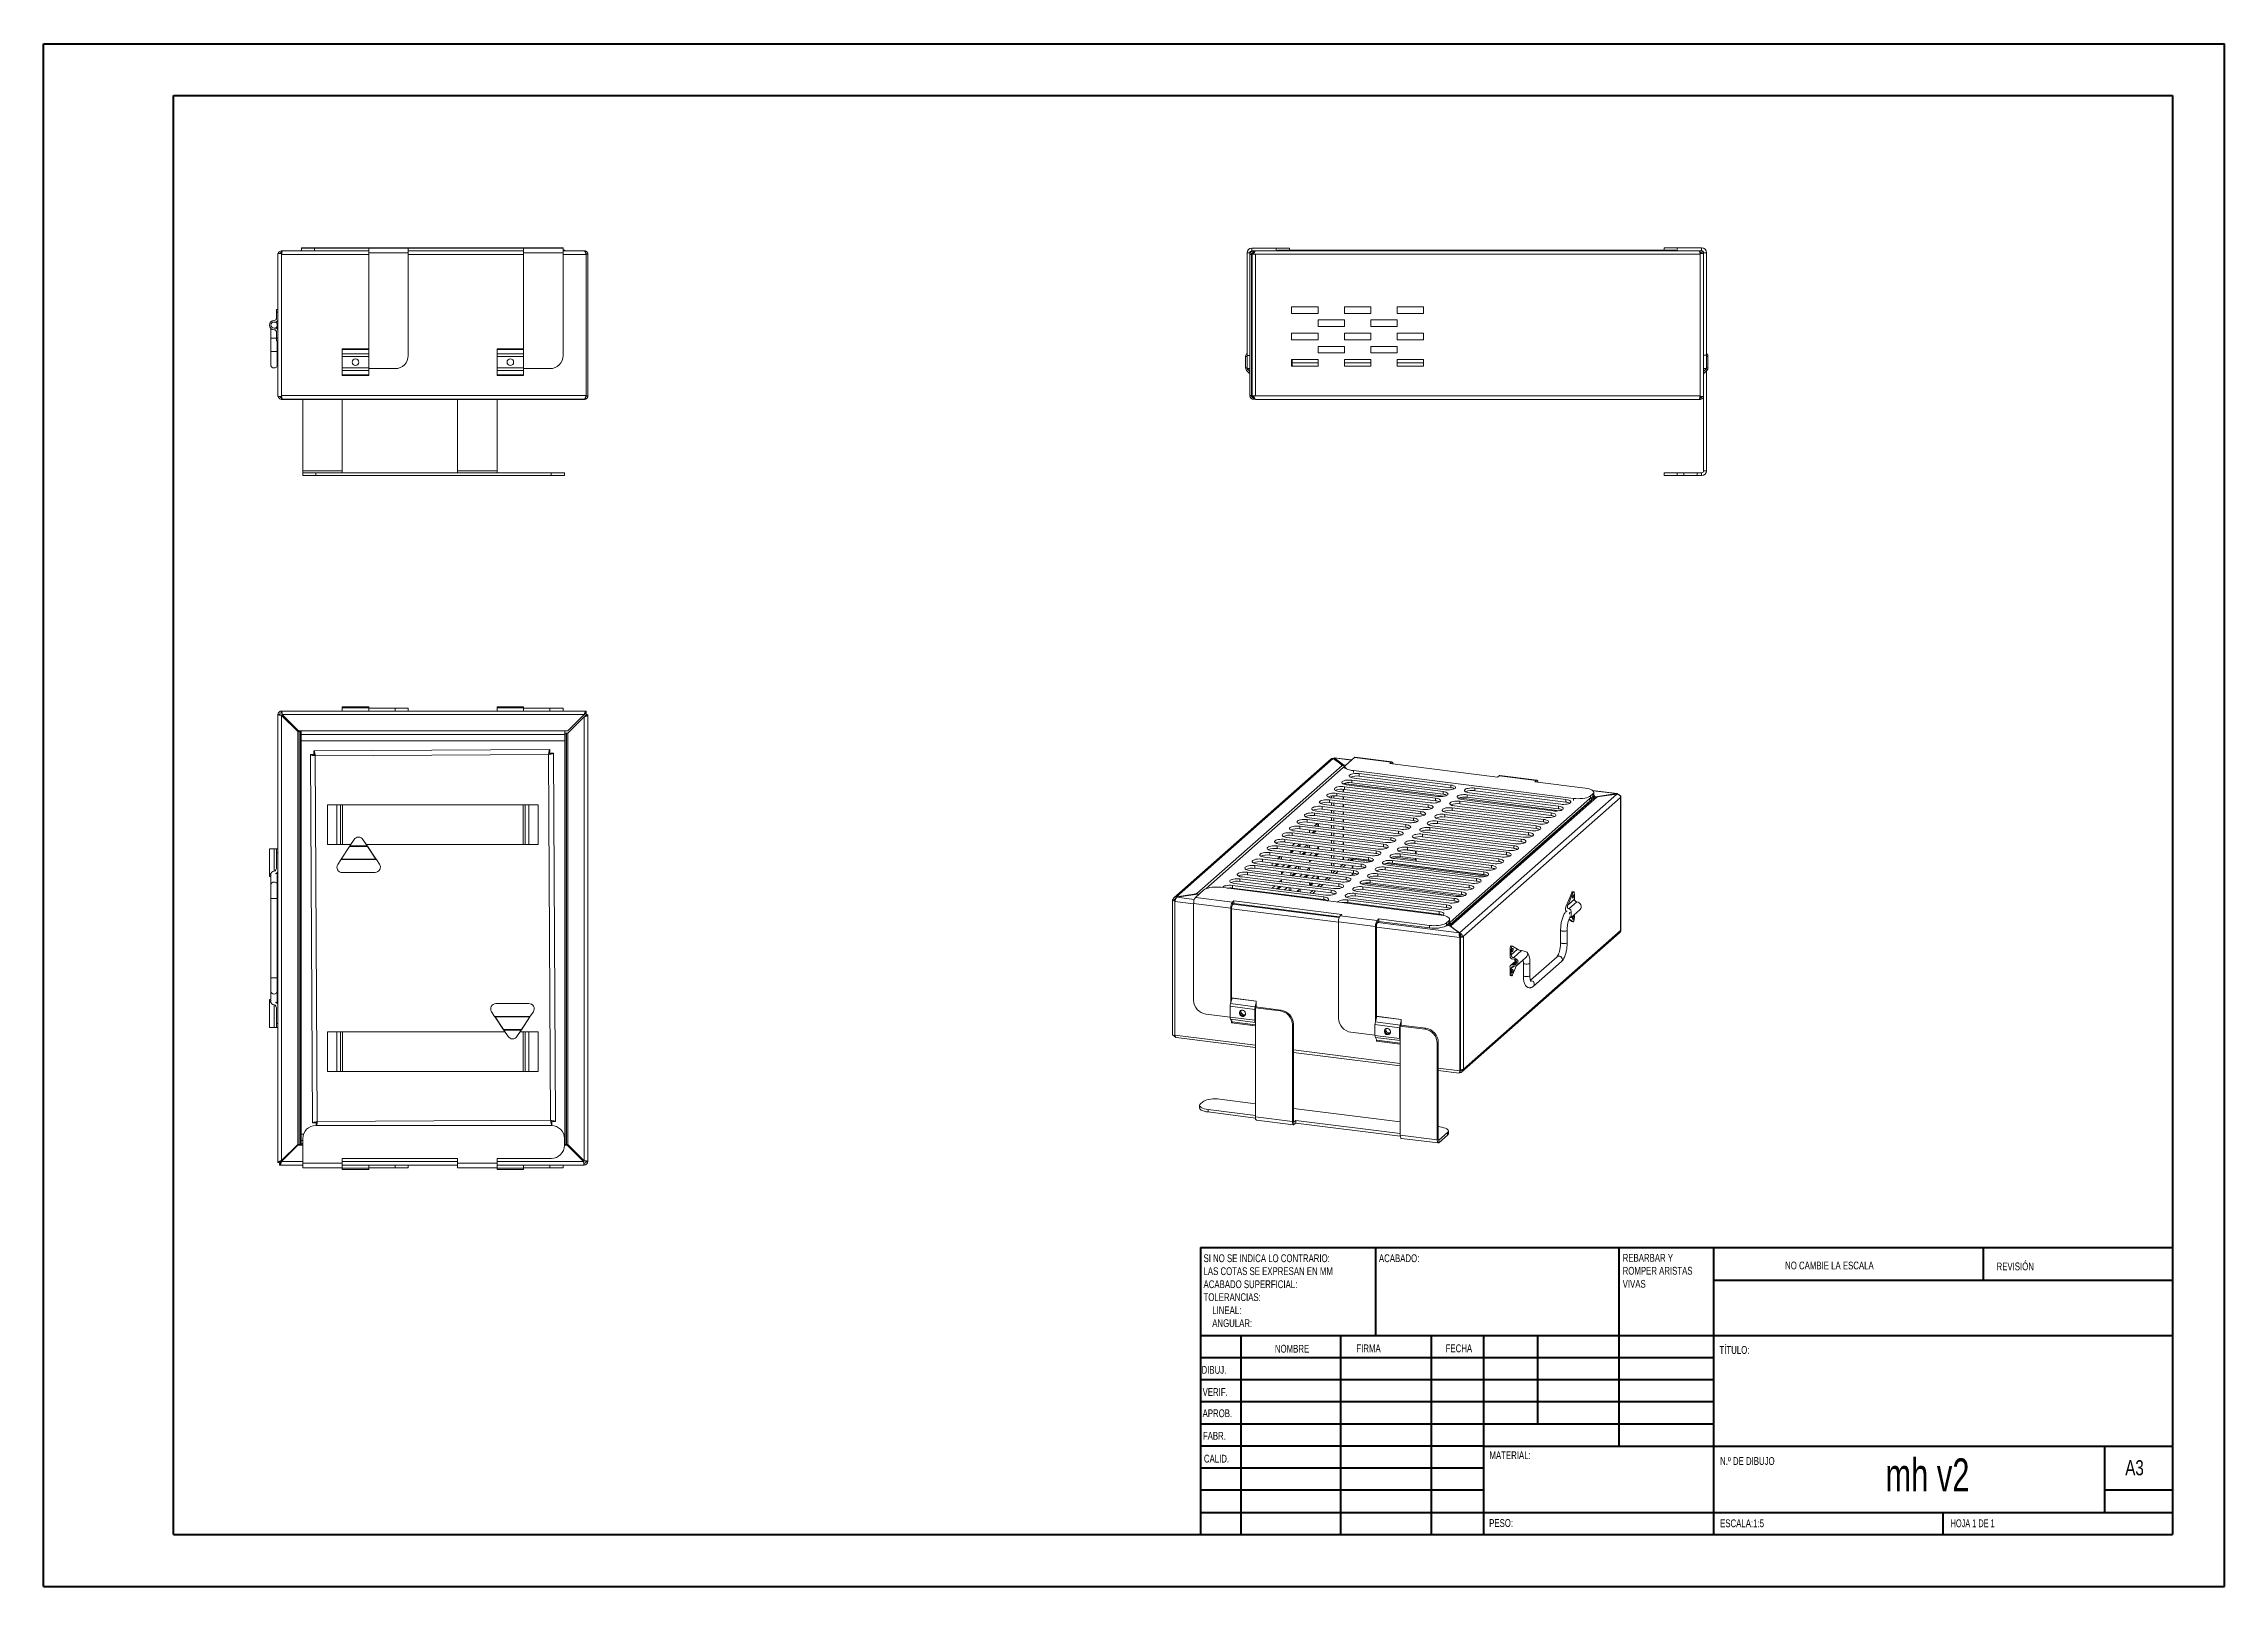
# Model space of a CAD drawing. Header units: inches. Extents: x 0 to 16.5, y 0 to 11.7.
import ezdxf

# ---------------------------------------------------------------- set-up
doc = ezdxf.new("R2010")
doc.units = ezdxf.units.IN
doc.header["$MEASUREMENT"] = 0
doc.styles.add('SLDTEXTSTYLE0', font='TXT', dxfattribs={"width": 0.7})
doc.styles.add('SLDTEXTSTYLE1', font='TXT', dxfattribs={"width": 0.75})
doc.styles.add('SLDTEXTSTYLE2', font='TXT', dxfattribs={"width": 0.681818})

msp = doc.modelspace()

# ---------------------------------------------------------------- texts
at = {"color": 7, "linetype": 'Continuous', "lineweight": 0}
for s, insert, char_height, attachment_point, style in [('ACABADO:', (10.128, 2.525), 0.0591, 1, 'SLDTEXTSTYLE1'), ('NO CAMBIE LA ESCALA', (13.208, 2.47), 0.05906, 1, 'SLDTEXTSTYLE1'), ('REVISIÓN', (14.811, 2.463), 0.0591, 1, 'SLDTEXTSTYLE1'), ('NOMBRE', (9.339, 1.839), 0.0591, 1, 'SLDTEXTSTYLE1'), ('FIRMA', (9.957, 1.842), 0.0591, 1, 'SLDTEXTSTYLE1'), ('FECHA', (10.634, 1.842), 0.0591, 1, 'SLDTEXTSTYLE1'), ('TÍTULO:', (12.71, 1.83), 0.0591, 1, 'SLDTEXTSTYLE1'), ('DIBUJ.', (8.783, 1.679), 0.0591, 1, 'SLDTEXTSTYLE1'), ('VERIF.', (8.791, 1.511), 0.0591, 1, 'SLDTEXTSTYLE1'), ('APROB.', (8.791, 1.35), 0.0591, 1, 'SLDTEXTSTYLE1'), ('FABR.', (8.793, 1.179), 0.0591, 1, 'SLDTEXTSTYLE1'), ('CALID.', (8.801, 1.006), 0.0591, 1, 'SLDTEXTSTYLE1'), ('MATERIAL:', (10.966, 1.032), 0.0591, 1, 'SLDTEXTSTYLE1'), ('N.º DE DIBUJO', (12.715, 0.988), 0.05906, 1, 'SLDTEXTSTYLE1'), ('mh v2', (14.287, 0.978), 0.25, 2, 'SLDTEXTSTYLE0'), ('A3', (15.787, 0.965), 0.1146, 1, 'SLDTEXTSTYLE1'), ('PESO:', (10.964, 0.518), 0.059, 1, 'SLDTEXTSTYLE1'), ('ESCALA:1:5', (12.715, 0.516), 0.0591, 1, 'SLDTEXTSTYLE1'), ('HOJA 1 DE 1', (14.463, 0.516), 0.05906, 1, 'SLDTEXTSTYLE2')]:
    msp.add_mtext(s, dxfattribs=dict(at, insert=insert, char_height=char_height, attachment_point=attachment_point, style=style))

# ---------------------------------------------------------------- blocks, each defined once
blk = doc.blocks.new('SW_NOTE_0')
at = {"color": 0, "linetype": 'Continuous', "lineweight": 0, "attachment_point": 1, "style": 'SLDTEXTSTYLE1'}
for s, insert, char_height in [('REBARBAR Y', (0, 0.076), 0.0591), ('VIVAS', (0, -0.121), 0.0591), ('ROMPER ARISTAS', (0, -0.022), 0.05906)]:
    blk.add_mtext(s, dxfattribs=dict(at, insert=insert, char_height=char_height))
blk = doc.blocks.new('SW_NOTE_1')
at = {"color": 0, "linetype": 'Continuous', "lineweight": 0, "attachment_point": 1, "style": 'SLDTEXTSTYLE1'}
for s, insert, char_height in [('SI NO SE INDICA LO CONTRARIO:', (0, 0.076), 0.05906), ('ACABADO SUPERFICIAL:', (0, -0.121), 0.05906), ('LAS COTAS SE EXPRESAN EN MM', (0, -0.022), 0.05906), ('TOLERANCIAS:', (0, -0.219), 0.05906), ('LINEAL:', (0.066, -0.318), 0.0591), ('ANGULAR:', (0.066, -0.416), 0.0591)]:
    blk.add_mtext(s, dxfattribs=dict(at, insert=insert, char_height=char_height))

# ---------------------------------------------------------------- linework, layer by layer
at = {"color": 7, "linetype": 'Continuous', "lineweight": 40}
for p, q in [((0.003, 0.008), (0.003, 11.701)), ((0.003, 11.701), (16.539, 11.701)), ((16.539, 0.008), (16.539, 11.701)), ((0.987, 0.402), (0.987, 11.308)), ((0.987, 11.308), (16.145, 11.308)), ((16.145, 11.308), (16.145, 0.402)), ((8.775, 2.577), (16.145, 2.577)), ((8.775, 2.577), (8.775, 0.402)), ((10.105, 1.908), (10.105, 2.577)), ((11.948, 2.577), (11.948, 1.071)), ((12.665, 2.577), (12.665, 0.402)), ((14.712, 2.326), (14.712, 2.577)), ((16.145, 2.326), (12.665, 2.326)), ((16.145, 1.908), (8.775, 1.908)), ((9.082, 1.908), (9.082, 0.402)), ((9.837, 1.908), (9.837, 0.402)), ((10.523, 1.908), (10.523, 0.402)), ((10.924, 0.402), (10.924, 1.908)), ((11.334, 1.239), (11.334, 1.908)), ((12.665, 1.741), (8.775, 1.741)), ((12.665, 1.573), (8.775, 1.573)), ((12.665, 1.406), (8.775, 1.406)), ((12.665, 1.239), (8.775, 1.239)), ((10.924, 1.071), (8.775, 1.071)), ((10.924, 1.071), (16.145, 1.071)), ((15.633, 0.569), (15.633, 1.071)), ((10.924, 0.904), (8.775, 0.904)), ((10.924, 0.737), (8.775, 0.737)), ((16.145, 0.737), (15.633, 0.737)), ((8.775, 0.569), (16.145, 0.569)), ((14.405, 0.402), (14.405, 0.569)), ((0.987, 0.402), (16.145, 0.402)), ((0.003, 0.008), (16.539, 0.008))]:
    msp.add_line(p, q, dxfattribs=at)
at = {"color": 7, "linetype": 'Continuous', "lineweight": 15}
for p, q in [((1.78, 10.11), (1.78, 10.103)), ((1.807, 10.11), (1.78, 10.11)), ((1.78, 10.103), (1.78, 9.034)), ((1.807, 10.132), (1.93, 10.132)), ((1.807, 10.13), (1.807, 10.132)), ((1.807, 10.13), (1.807, 10.118)), ((1.813, 10.13), (1.807, 10.13)), ((1.807, 10.118), (1.81, 10.118)), ((1.807, 10.11), (1.807, 10.103)), ((1.807, 10.103), (1.807, 9.034)), ((2.468, 10.13), (1.813, 10.13)), ((1.93, 10.132), (1.93, 10.13)), ((1.93, 10.132), (1.949, 10.132)), ((1.949, 10.13), (1.949, 10.132)), ((1.955, 10.132), (1.949, 10.132)), ((1.955, 10.13), (1.955, 10.136)), ((1.955, 10.136), (1.958, 10.136)), ((1.958, 10.136), (1.958, 10.153)), ((1.958, 10.153), (2.058, 10.153)), ((1.958, 10.13), (1.958, 10.151)), ((1.958, 10.151), (2.058, 10.151)), ((2.058, 10.153), (3.842, 10.153)), ((2.058, 10.151), (2.058, 10.13)), ((2.468, 10.151), (2.058, 10.151)), ((2.468, 10.115), (2.468, 10.151)), ((2.468, 10.151), (2.768, 10.151)), ((2.468, 9.354), (2.468, 10.115)), ((2.768, 10.115), (2.468, 10.115)), ((2.768, 10.151), (2.768, 10.115)), ((3.642, 10.151), (2.768, 10.151)), ((3.642, 10.13), (2.768, 10.13)), ((2.768, 10.115), (2.768, 9.338)), ((3.642, 10.115), (3.642, 10.151)), ((3.642, 10.151), (3.942, 10.151)), ((3.642, 9.354), (3.642, 10.115)), ((3.942, 10.115), (3.642, 10.115)), ((3.842, 10.153), (3.942, 10.153)), ((3.942, 10.153), (3.942, 10.151)), ((3.942, 10.151), (3.942, 10.115)), ((3.942, 10.136), (3.955, 10.136)), ((4.102, 10.13), (3.942, 10.13)), ((3.942, 10.115), (3.942, 9.338)), ((3.955, 10.136), (3.955, 10.13)), ((3.961, 10.132), (3.955, 10.132)), ((3.961, 10.13), (3.961, 10.132)), ((3.961, 10.132), (3.974, 10.132)), ((3.974, 10.132), (3.974, 10.13)), ((3.984, 10.132), (3.974, 10.132)), ((3.985, 10.132), (3.984, 10.132)), ((3.985, 10.132), (4.102, 10.132)), ((3.985, 10.13), (3.985, 10.132)), ((4.102, 10.13), (4.102, 10.132)), ((4.117, 10.105), (4.125, 10.105)), ((4.117, 10.103), (4.117, 9.034)), ((4.125, 10.105), (4.129, 10.105)), ((4.129, 10.105), (4.129, 9.032)), ((9.149, 10.115), (9.128, 10.115)), ((9.128, 10.115), (9.128, 9.338)), ((9.149, 10.115), (9.149, 10.103)), ((9.161, 10.103), (9.149, 10.103)), ((9.149, 10.103), (9.149, 9.034)), ((9.161, 10.103), (9.161, 9.034)), ((9.163, 10.11), (9.176, 10.11)), ((9.164, 10.13), (9.164, 10.151)), ((9.349, 10.151), (9.164, 10.151)), ((9.176, 10.13), (9.164, 10.13)), ((9.166, 10.105), (9.166, 9.032)), ((9.166, 10.105), (9.178, 10.105)), ((9.176, 10.118), (9.176, 10.13)), ((9.19, 10.13), (9.176, 10.13)), ((9.183, 10.118), (9.176, 10.118)), ((9.176, 10.11), (9.176, 10.105)), ((9.178, 10.105), (9.193, 10.105)), ((12.558, 10.132), (9.193, 10.132)), ((12.563, 10.105), (9.193, 10.105)), ((9.193, 10.105), (9.193, 9.032)), ((9.349, 10.151), (9.449, 10.151)), ((9.37, 10.136), (12.37, 10.136)), ((9.449, 10.151), (9.449, 10.136)), ((12.29, 10.136), (12.29, 10.153)), ((12.29, 10.153), (12.39, 10.153)), ((12.39, 10.153), (12.39, 10.132)), ((12.39, 10.153), (12.575, 10.153)), ((12.563, 10.132), (12.558, 10.132)), ((12.563, 10.12), (12.561, 10.12)), ((12.563, 10.132), (12.575, 10.132)), ((12.563, 10.132), (12.563, 10.12)), ((12.563, 10.11), (12.563, 10.105)), ((12.59, 10.11), (12.563, 10.11)), ((12.563, 10.105), (12.563, 9.032)), ((12.575, 10.132), (12.575, 10.153)), ((12.59, 10.117), (12.611, 10.117)), ((12.59, 10.117), (12.59, 10.11)), ((12.59, 10.11), (12.59, 10.105)), ((12.59, 10.105), (12.59, 9.032)), ((12.611, 10.117), (12.611, 9.34)), ((1.76, 9.591), (1.75, 9.591)), ((1.78, 9.687), (1.77, 9.687)), ((1.77, 9.667), (1.77, 9.687)), ((1.77, 9.623), (1.77, 9.667)), ((1.77, 9.667), (1.78, 9.667)), ((9.466, 9.707), (9.466, 9.657)), ((9.666, 9.707), (9.466, 9.707)), ((9.466, 9.657), (9.666, 9.657)), ((9.666, 9.657), (9.666, 9.707)), ((9.666, 9.607), (9.666, 9.557)), ((9.866, 9.607), (9.666, 9.607)), ((9.866, 9.707), (9.866, 9.657)), ((10.066, 9.707), (9.866, 9.707)), ((9.866, 9.657), (10.066, 9.657)), ((9.866, 9.557), (9.866, 9.607)), ((10.066, 9.657), (10.066, 9.707)), ((10.266, 9.607), (10.066, 9.607)), ((10.066, 9.607), (10.066, 9.557)), ((10.266, 9.707), (10.266, 9.657)), ((10.466, 9.707), (10.266, 9.707)), ((10.266, 9.657), (10.466, 9.657)), ((10.266, 9.557), (10.266, 9.607)), ((10.466, 9.657), (10.466, 9.707)), ((1.725, 9.544), (1.725, 9.468)), ((1.725, 9.468), (1.725, 9.368)), ((1.75, 9.545), (1.76, 9.545)), ((1.77, 9.513), (1.77, 9.47)), ((1.77, 9.47), (1.78, 9.47)), ((1.77, 9.47), (1.77, 9.45)), ((1.77, 9.45), (1.78, 9.45)), ((1.775, 9.538), (1.775, 9.568)), ((1.775, 9.368), (1.775, 9.45)), ((9.166, 9.462), (9.161, 9.462)), ((9.466, 9.507), (9.466, 9.457)), ((9.666, 9.507), (9.466, 9.507)), ((9.466, 9.457), (9.666, 9.457)), ((9.666, 9.557), (9.866, 9.557)), ((9.666, 9.457), (9.666, 9.507)), ((9.866, 9.507), (9.866, 9.457)), ((10.066, 9.507), (9.866, 9.507)), ((9.866, 9.457), (10.066, 9.457)), ((10.066, 9.557), (10.266, 9.557)), ((10.066, 9.457), (10.066, 9.507)), ((10.266, 9.507), (10.266, 9.457)), ((10.466, 9.507), (10.266, 9.507)), ((10.266, 9.457), (10.466, 9.457)), ((10.466, 9.457), (10.466, 9.507)), ((1.725, 9.368), (1.725, 9.268)), ((1.775, 9.268), (1.775, 9.368)), ((2.268, 9.387), (2.268, 9.375)), ((2.468, 9.387), (2.268, 9.387)), ((2.268, 9.383), (2.468, 9.383)), ((2.268, 9.375), (2.268, 9.35)), ((2.268, 9.35), (2.268, 9.331)), ((2.268, 9.35), (2.468, 9.35)), ((2.268, 9.331), (2.268, 9.244)), ((2.268, 9.331), (2.468, 9.331)), ((2.468, 9.354), (2.468, 9.35)), ((2.468, 9.35), (2.468, 9.331)), ((2.468, 9.331), (2.468, 9.244)), ((3.442, 9.387), (3.442, 9.375)), ((3.642, 9.387), (3.442, 9.387)), ((3.442, 9.383), (3.642, 9.383)), ((3.442, 9.375), (3.442, 9.35)), ((3.442, 9.35), (3.642, 9.35)), ((3.442, 9.35), (3.442, 9.331)), ((3.442, 9.331), (3.642, 9.331)), ((3.442, 9.331), (3.442, 9.244)), ((3.642, 9.354), (3.642, 9.35)), ((3.642, 9.35), (3.642, 9.331)), ((3.642, 9.331), (3.642, 9.244)), ((9.128, 9.331), (9.116, 9.331)), ((9.116, 9.331), (9.116, 9.244)), ((9.128, 9.354), (9.124, 9.35)), ((9.128, 9.338), (9.149, 9.338)), ((9.128, 9.238), (9.128, 9.338)), ((9.128, 9.331), (9.128, 9.244)), ((9.165, 9.375), (9.161, 9.37)), ((9.166, 9.375), (9.165, 9.375)), ((9.466, 9.307), (9.466, 9.257)), ((9.666, 9.307), (9.466, 9.307)), ((9.469, 9.282), (9.469, 9.307)), ((9.866, 9.407), (9.666, 9.407)), ((9.666, 9.407), (9.666, 9.357)), ((9.666, 9.357), (9.866, 9.357)), ((9.666, 9.257), (9.666, 9.307)), ((9.866, 9.357), (9.866, 9.407)), ((9.866, 9.307), (9.866, 9.257)), ((10.066, 9.307), (9.866, 9.307)), ((10.266, 9.407), (10.066, 9.407)), ((10.066, 9.407), (10.066, 9.357)), ((10.066, 9.357), (10.266, 9.357)), ((10.066, 9.257), (10.066, 9.307)), ((10.266, 9.357), (10.266, 9.407)), ((10.266, 9.307), (10.266, 9.257)), ((10.466, 9.307), (10.266, 9.307)), ((10.466, 9.257), (10.466, 9.307)), ((12.59, 9.34), (12.611, 9.34)), ((12.611, 9.354), (12.615, 9.35)), ((12.611, 9.34), (12.611, 9.24)), ((12.611, 9.331), (12.611, 9.244)), ((12.623, 9.331), (12.611, 9.331)), ((12.623, 9.331), (12.623, 9.244)), ((2.268, 9.244), (2.268, 9.224)), ((2.268, 9.244), (2.468, 9.244)), ((2.268, 9.224), (2.468, 9.224)), ((2.268, 9.224), (2.268, 9.199)), ((2.268, 9.199), (2.268, 9.187)), ((2.268, 9.192), (2.468, 9.192)), ((2.268, 9.187), (2.468, 9.187)), ((2.468, 9.244), (2.468, 9.224)), ((2.668, 9.238), (2.468, 9.238)), ((2.468, 9.224), (2.468, 9.199)), ((2.468, 9.187), (2.468, 9.199)), ((3.442, 9.244), (3.642, 9.244)), ((3.442, 9.244), (3.442, 9.224)), ((3.442, 9.224), (3.642, 9.224)), ((3.442, 9.224), (3.442, 9.199)), ((3.442, 9.199), (3.442, 9.187)), ((3.442, 9.192), (3.642, 9.192)), ((3.442, 9.187), (3.642, 9.187)), ((3.642, 9.244), (3.642, 9.224)), ((3.842, 9.238), (3.642, 9.238)), ((3.642, 9.224), (3.642, 9.199)), ((3.642, 9.187), (3.642, 9.199)), ((9.116, 9.244), (9.128, 9.244)), ((9.133, 9.233), (9.124, 9.224)), ((9.124, 9.224), (9.149, 9.199)), ((9.149, 9.238), (9.128, 9.238)), ((9.133, 9.233), (9.149, 9.216)), ((9.161, 9.204), (9.165, 9.2)), ((9.161, 9.112), (9.166, 9.112)), ((9.165, 9.2), (9.166, 9.2)), ((9.466, 9.257), (9.666, 9.257)), ((9.866, 9.257), (10.066, 9.257)), ((10.266, 9.257), (10.466, 9.257)), ((12.611, 9.24), (12.59, 9.24)), ((12.607, 9.233), (12.59, 9.216)), ((12.615, 9.224), (12.59, 9.199)), ((12.615, 9.224), (12.607, 9.233)), ((12.611, 9.244), (12.623, 9.244)), ((12.611, 9.22), (12.611, 8.464)), ((1.78, 9.034), (1.78, 9.027)), ((1.78, 9.027), (1.807, 9.027)), ((1.807, 9.034), (4.117, 9.034)), ((1.807, 9.034), (1.807, 9.027)), ((1.807, 9.007), (1.807, 9.019)), ((1.807, 9.019), (1.81, 9.019)), ((1.807, 9.007), (1.813, 9.007)), ((1.807, 9.007), (1.807, 9.005)), ((1.93, 9.005), (1.807, 9.005)), ((1.813, 9.007), (4.102, 9.007)), ((1.93, 9.005), (1.93, 9.007)), ((3.974, 9.005), (1.93, 9.005)), ((1.968, 8.464), (1.968, 9.005)), ((2.268, 9.005), (2.268, 8.464)), ((3.142, 8.464), (3.142, 9.005)), ((3.442, 9.005), (3.442, 8.464)), ((3.974, 9.007), (3.974, 9.005)), ((3.974, 9.005), (3.979, 9.005)), ((3.979, 9.005), (3.979, 9.007)), ((4.102, 9.005), (3.979, 9.005)), ((4.102, 9.007), (4.102, 9.005)), ((4.125, 9.032), (4.117, 9.032)), ((4.125, 9.032), (4.129, 9.032)), ((9.161, 9.034), (9.149, 9.034)), ((9.176, 9.027), (9.163, 9.027)), ((9.178, 9.032), (9.166, 9.032)), ((9.176, 9.032), (9.176, 9.027)), ((9.176, 9.019), (9.176, 9.007)), ((9.176, 9.019), (9.183, 9.019)), ((9.176, 9.007), (9.189, 9.007)), ((9.178, 9.032), (9.193, 9.032)), ((9.193, 9.032), (12.563, 9.032)), ((9.193, 9.005), (12.558, 9.005)), ((12.558, 9.005), (12.563, 9.005)), ((12.561, 9.017), (12.563, 9.017)), ((12.563, 9.032), (12.563, 9.027)), ((12.563, 9.027), (12.59, 9.027)), ((12.563, 9.005), (12.563, 9.017)), ((12.59, 9.032), (12.59, 9.027)), ((12.59, 9.027), (12.59, 8.464)), ((2.268, 8.464), (1.968, 8.464)), ((1.968, 8.464), (1.968, 8.449)), ((1.968, 8.428), (1.968, 8.449)), ((1.968, 8.449), (2.068, 8.449)), ((2.068, 8.449), (2.068, 8.428)), ((3.852, 8.449), (2.068, 8.449)), ((2.268, 8.449), (2.268, 8.464)), ((3.442, 8.464), (3.142, 8.464)), ((3.142, 8.464), (3.142, 8.449)), ((3.442, 8.449), (3.442, 8.464)), ((3.852, 8.428), (3.852, 8.449)), ((3.852, 8.449), (3.952, 8.449)), ((3.952, 8.449), (3.952, 8.428)), ((12.29, 8.428), (12.29, 8.449)), ((12.29, 8.449), (12.39, 8.449)), ((12.39, 8.449), (12.39, 8.428)), ((12.44, 8.449), (12.39, 8.449)), ((12.44, 8.428), (12.44, 8.449)), ((12.44, 8.449), (12.54, 8.449)), ((12.54, 8.449), (12.54, 8.428)), ((12.575, 8.449), (12.54, 8.449)), ((12.575, 8.449), (12.575, 8.428)), ((12.59, 8.464), (12.611, 8.464)), ((2.068, 8.428), (1.968, 8.428)), ((3.852, 8.428), (2.068, 8.428)), ((3.952, 8.428), (3.852, 8.428)), ((12.39, 8.428), (12.29, 8.428)), ((12.44, 8.428), (12.39, 8.428)), ((12.54, 8.428), (12.44, 8.428)), ((12.575, 8.428), (12.54, 8.428)), ((1.78, 3.247), (1.78, 6.616)), ((1.792, 6.616), (1.78, 6.616)), ((1.807, 6.643), (4.117, 6.643)), ((1.807, 6.643), (1.807, 6.631)), ((1.813, 6.616), (4.102, 6.616)), ((1.936, 6.493), (1.813, 6.616)), ((2.268, 6.676), (2.268, 6.668)), ((2.268, 6.676), (2.468, 6.676)), ((2.268, 6.668), (2.268, 6.643)), ((2.268, 6.668), (2.468, 6.668)), ((2.468, 6.676), (2.468, 6.668)), ((2.468, 6.668), (2.468, 6.643)), ((2.668, 6.664), (2.468, 6.664)), ((2.668, 6.643), (2.668, 6.664)), ((2.668, 6.664), (2.768, 6.664)), ((2.768, 6.664), (2.768, 6.643)), ((3.442, 6.676), (3.442, 6.668)), ((3.442, 6.676), (3.642, 6.676)), ((3.442, 6.668), (3.442, 6.643)), ((3.442, 6.668), (3.642, 6.668)), ((3.642, 6.676), (3.642, 6.668)), ((3.642, 6.668), (3.642, 6.643)), ((3.842, 6.664), (3.642, 6.664)), ((3.842, 6.643), (3.842, 6.664)), ((3.842, 6.664), (3.942, 6.664)), ((3.942, 6.664), (3.942, 6.643)), ((4.102, 6.616), (3.979, 6.493)), ((4.117, 6.631), (4.117, 6.643)), ((1.807, 3.235), (1.807, 6.61)), ((1.807, 6.61), (1.93, 6.487)), ((1.93, 6.487), (1.93, 3.358)), ((1.94, 6.487), (1.93, 6.487)), ((3.979, 6.493), (1.936, 6.493)), ((1.952, 6.487), (1.94, 6.487)), ((1.94, 3.358), (1.94, 6.487)), ((1.952, 3.358), (1.952, 6.487)), ((1.955, 6.466), (1.955, 6.493)), ((1.955, 6.466), (3.955, 6.466)), ((1.955, 6.466), (1.955, 6.418)), ((3.955, 6.493), (3.955, 6.466)), ((3.955, 6.418), (3.955, 6.466)), ((3.957, 6.476), (3.957, 3.357)), ((3.957, 6.476), (3.969, 6.476)), ((3.969, 6.476), (3.969, 3.357)), ((3.979, 6.476), (3.969, 6.476)), ((4.102, 6.599), (3.979, 6.476)), ((3.979, 6.476), (3.979, 3.357)), ((4.101, 6.614), (4.102, 6.614)), ((4.102, 6.599), (4.102, 3.234)), ((4.117, 6.614), (4.125, 6.614)), ((4.125, 6.614), (4.129, 6.614)), ((4.129, 6.614), (4.129, 6.599)), ((4.129, 6.599), (4.129, 3.229)), ((1.955, 6.418), (3.955, 6.418)), ((1.955, 3.437), (1.955, 6.418)), ((2.026, 6.313), (2.041, 3.521)), ((2.026, 6.313), (2.048, 6.313)), ((3.841, 6.351), (2.053, 6.341)), ((2.053, 6.341), (2.053, 6.319)), ((3.832, 6.314), (2.063, 6.304)), ((2.063, 6.304), (2.078, 3.531)), ((3.847, 3.541), (3.832, 6.314)), ((3.841, 6.351), (3.841, 6.329)), ((3.869, 6.323), (3.847, 6.323)), ((3.884, 3.531), (3.869, 6.323)), ((3.955, 6.418), (3.955, 3.437)), ((9.92, 6.272), (9.788, 6.288)), ((9.859, 6.234), (9.788, 6.287)), ((9.788, 6.279), (9.788, 6.287)), ((9.876, 6.233), (9.942, 6.291)), ((10.222, 6.256), (9.942, 6.291)), ((10.227, 6.258), (9.946, 6.293)), ((9.767, 6.28), (8.573, 5.228)), ((8.592, 5.234), (9.782, 6.283)), ((8.746, 5.259), (9.849, 6.231)), ((9.857, 6.215), (8.815, 5.296)), ((9.85, 6.233), (9.782, 6.283)), ((9.845, 6.234), (9.843, 6.232)), ((9.843, 6.232), (9.849, 6.231)), ((9.85, 6.233), (9.845, 6.234)), ((9.845, 6.231), (9.845, 6.234)), ((9.85, 6.231), (9.85, 6.233)), ((9.875, 6.232), (9.859, 6.234)), ((9.859, 6.234), (9.859, 6.227)), ((9.87, 6.216), (9.863, 6.217)), ((9.87, 6.221), (9.866, 6.222)), ((9.87, 6.222), (9.87, 6.208)), ((10.615, 6.032), (9.923, 6.119)), ((9.923, 6.099), (9.923, 6.119)), ((11.604, 5.98), (9.935, 6.191)), ((9.939, 6.134), (10.631, 6.046)), ((10.672, 6.082), (9.979, 6.169)), ((9.979, 6.149), (9.979, 6.169)), ((9.979, 6.149), (10.672, 6.062)), ((10.222, 6.256), (10.21, 6.245)), ((10.21, 6.245), (11.028, 6.142)), ((11.028, 6.142), (11.04, 6.153)), ((11.321, 6.117), (11.04, 6.153)), ((11.326, 6.119), (11.045, 6.155)), ((10.445, 5.882), (9.753, 5.969)), ((9.753, 5.95), (9.753, 5.969)), ((9.77, 5.984), (10.462, 5.897)), ((10.502, 5.932), (9.81, 6.019)), ((9.81, 6), (9.81, 6.019)), ((9.81, 6), (10.502, 5.912)), ((9.826, 6.034), (10.518, 5.947)), ((9.856, 6.091), (9.856, 6.092)), ((9.856, 6.092), (9.856, 6.091)), ((9.856, 6.05), (9.856, 6.03)), ((9.856, 5.994), (9.856, 5.973)), ((10.623, 5.998), (9.859, 6.094)), ((9.86, 6.05), (9.86, 6.03)), ((9.86, 5.993), (9.86, 5.973)), ((10.558, 5.982), (9.866, 6.069)), ((9.866, 6.049), (9.866, 6.069)), ((9.866, 6.049), (10.558, 5.962)), ((9.883, 6.084), (10.575, 5.996)), ((9.923, 6.099), (10.615, 6.012)), ((10.558, 5.962), (10.558, 5.982)), ((10.615, 6.012), (10.615, 6.032)), ((11.761, 5.985), (10.662, 5.015)), ((10.667, 5.043), (11.728, 5.979)), ((10.667, 5.024), (11.728, 5.959)), ((10.672, 6.062), (10.672, 6.082)), ((11.779, 5.99), (10.672, 5.014)), ((11.497, 5.887), (10.734, 5.984)), ((10.739, 4.962), (11.933, 6.014)), ((11.433, 5.872), (10.741, 5.959)), ((10.741, 5.939), (10.741, 5.959)), ((10.757, 5.973), (11.449, 5.886)), ((11.96, 5.987), (10.769, 4.937)), ((11.49, 5.922), (10.797, 6.009)), ((10.797, 5.989), (10.797, 6.009)), ((10.797, 5.989), (11.49, 5.902)), ((10.814, 6.023), (11.506, 5.936)), ((11.546, 5.972), (10.854, 6.059)), ((10.854, 6.039), (10.854, 6.059)), ((10.854, 6.039), (11.546, 5.952)), ((11.321, 6.117), (11.309, 6.107)), ((11.309, 6.107), (11.692, 6.058)), ((11.546, 5.952), (11.546, 5.972)), ((11.728, 5.959), (11.728, 5.979)), ((11.734, 5.981), (11.731, 5.981)), ((11.75, 6.015), (11.733, 6)), ((11.75, 5.995), (11.734, 5.981)), ((11.934, 6.018), (11.747, 6.041)), ((11.75, 5.995), (11.75, 6.015)), ((11.757, 6.007), (11.757, 6.027)), ((11.76, 6.002), (11.758, 6)), ((11.758, 5.989), (11.758, 6)), ((11.758, 5.989), (11.759, 5.989)), ((11.759, 5.994), (11.766, 6.001)), ((11.771, 5.993), (11.759, 5.994)), ((11.759, 5.983), (11.759, 5.994)), ((11.759, 5.983), (11.759, 5.983)), ((11.766, 6.001), (11.76, 6.002)), ((11.76, 5.996), (11.76, 6.002)), ((11.929, 6.017), (11.771, 5.993)), ((11.771, 5.99), (11.771, 5.993)), ((11.784, 5.989), (11.779, 5.99)), ((11.782, 5.992), (11.933, 6.014)), ((11.782, 5.992), (11.786, 5.991)), ((11.782, 5.99), (11.782, 5.992)), ((11.786, 5.991), (11.784, 5.989)), ((11.929, 6.017), (11.929, 6.014)), ((11.96, 5.994), (11.958, 5.994)), ((11.96, 5.994), (11.96, 5.987)), ((11.96, 5.987), (11.96, 4.979)), ((11.961, 4.976), (11.961, 5.997)), ((2.155, 5.932), (2.155, 5.632)), ((2.155, 5.932), (2.226, 5.932)), ((2.226, 5.932), (2.226, 5.632)), ((2.226, 5.932), (2.255, 5.932)), ((2.255, 5.932), (2.255, 5.632)), ((2.255, 5.932), (2.27, 5.932)), ((2.27, 5.932), (2.27, 5.632)), ((2.27, 5.932), (3.639, 5.932)), ((3.639, 5.932), (3.639, 5.632)), ((3.639, 5.932), (3.654, 5.932)), ((3.654, 5.932), (3.654, 5.632)), ((3.654, 5.932), (3.683, 5.932)), ((3.683, 5.932), (3.683, 5.632)), ((3.683, 5.932), (3.754, 5.932)), ((3.754, 5.932), (3.754, 5.632)), ((10.276, 5.733), (9.583, 5.82)), ((9.583, 5.8), (9.583, 5.82)), ((9.583, 5.8), (10.276, 5.713)), ((9.6, 5.834), (10.292, 5.747)), ((10.332, 5.782), (9.64, 5.87)), ((9.64, 5.85), (9.64, 5.87)), ((9.64, 5.85), (10.332, 5.763)), ((9.661, 5.79), (9.64, 5.772)), ((9.656, 5.884), (10.349, 5.797)), ((9.66, 5.789), (9.66, 5.77)), ((9.671, 5.768), (9.671, 5.789)), ((10.389, 5.832), (9.697, 5.92)), ((9.697, 5.9), (9.697, 5.92)), ((9.697, 5.9), (10.389, 5.813)), ((9.713, 5.934), (10.405, 5.847)), ((9.753, 5.95), (10.445, 5.863)), ((9.856, 5.937), (9.856, 5.916)), ((9.856, 5.88), (9.856, 5.859)), ((9.856, 5.823), (9.856, 5.802)), ((9.86, 5.936), (9.86, 5.916)), ((9.86, 5.879), (9.86, 5.859)), ((9.86, 5.822), (9.86, 5.801)), ((10.389, 5.813), (10.389, 5.832)), ((10.445, 5.863), (10.445, 5.882)), ((10.502, 5.912), (10.502, 5.932)), ((11.263, 5.722), (10.571, 5.809)), ((10.571, 5.79), (10.571, 5.809)), ((10.571, 5.79), (11.263, 5.702)), ((10.588, 5.824), (11.28, 5.737)), ((11.32, 5.772), (10.628, 5.859)), ((10.628, 5.84), (10.628, 5.859)), ((10.628, 5.84), (11.32, 5.752)), ((10.644, 5.874), (11.336, 5.787)), ((11.376, 5.822), (10.684, 5.909)), ((10.684, 5.889), (10.684, 5.909)), ((10.684, 5.889), (11.376, 5.802)), ((10.701, 5.924), (11.393, 5.836)), ((10.741, 5.939), (11.433, 5.852)), ((11.376, 5.802), (11.376, 5.822)), ((11.433, 5.852), (11.433, 5.872)), ((11.49, 5.902), (11.49, 5.922)), ((11.62, 5.861), (11.617, 5.861)), ((11.631, 5.871), (11.628, 5.871)), ((11.663, 5.902), (11.666, 5.901)), ((2.155, 5.632), (2.226, 5.632)), ((2.226, 5.632), (2.255, 5.632)), ((2.255, 5.632), (2.27, 5.632)), ((2.27, 5.632), (2.333, 5.632)), ((2.358, 5.669), (2.325, 5.62)), ((2.457, 5.621), (2.424, 5.669)), ((2.449, 5.632), (3.639, 5.632)), ((3.639, 5.632), (3.654, 5.632)), ((3.654, 5.632), (3.683, 5.632)), ((3.683, 5.632), (3.754, 5.632)), ((9.374, 5.635), (10.066, 5.547)), ((10.106, 5.583), (9.414, 5.67)), ((9.414, 5.65), (9.414, 5.67)), ((9.414, 5.65), (10.106, 5.563)), ((9.43, 5.685), (10.122, 5.597)), ((10.162, 5.633), (9.47, 5.72)), ((9.47, 5.7), (9.47, 5.72)), ((9.47, 5.7), (10.162, 5.613)), ((9.491, 5.641), (9.471, 5.622)), ((9.487, 5.734), (10.179, 5.647)), ((9.519, 5.629), (9.506, 5.618)), ((9.518, 5.617), (9.53, 5.627)), ((9.519, 5.637), (9.519, 5.629)), ((9.53, 5.627), (9.519, 5.629)), ((10.219, 5.683), (9.527, 5.77)), ((9.527, 5.75), (9.527, 5.77)), ((9.527, 5.75), (10.219, 5.663)), ((9.53, 5.675), (9.527, 5.672)), ((9.53, 5.672), (9.53, 5.675)), ((9.53, 5.627), (9.53, 5.636)), ((9.543, 5.784), (10.235, 5.697)), ((9.585, 5.629), (9.564, 5.611)), ((9.589, 5.628), (9.589, 5.607)), ((9.605, 5.74), (9.601, 5.737)), ((9.601, 5.737), (9.601, 5.72)), ((9.601, 5.606), (9.601, 5.627)), ((9.64, 5.736), (9.62, 5.718)), ((9.631, 5.716), (9.651, 5.734)), ((9.856, 5.766), (9.856, 5.745)), ((9.856, 5.709), (9.856, 5.688)), ((9.856, 5.652), (9.856, 5.631)), ((9.86, 5.765), (9.86, 5.744)), ((9.86, 5.708), (9.86, 5.687)), ((9.86, 5.651), (9.86, 5.63)), ((10.162, 5.613), (10.162, 5.633)), ((10.219, 5.663), (10.219, 5.683)), ((10.276, 5.713), (10.276, 5.733)), ((10.332, 5.763), (10.332, 5.782)), ((10.361, 5.624), (11.053, 5.537)), ((11.094, 5.572), (10.401, 5.66)), ((10.401, 5.64), (10.401, 5.66)), ((10.401, 5.64), (11.094, 5.553)), ((10.418, 5.674), (11.11, 5.587)), ((11.15, 5.622), (10.458, 5.71)), ((10.458, 5.69), (10.458, 5.71)), ((10.458, 5.69), (11.15, 5.603)), ((10.474, 5.724), (11.167, 5.637)), ((11.207, 5.672), (10.515, 5.759)), ((10.515, 5.74), (10.515, 5.759)), ((10.515, 5.74), (11.207, 5.653)), ((10.531, 5.774), (11.223, 5.687)), ((11.15, 5.603), (11.15, 5.622)), ((11.207, 5.653), (11.207, 5.672)), ((11.263, 5.702), (11.263, 5.722)), ((11.32, 5.752), (11.32, 5.772)), ((1.715, 5.599), (1.715, 5.388)), ((1.715, 5.599), (1.75, 5.599)), ((1.75, 5.599), (1.75, 5.429)), ((1.75, 5.599), (1.77, 5.599)), ((1.77, 5.599), (1.78, 5.599)), ((1.77, 5.599), (1.77, 5.569)), ((1.77, 5.569), (1.78, 5.569)), ((1.77, 5.569), (1.77, 5.464)), ((2.257, 5.516), (2.233, 5.48)), ((2.26, 5.521), (2.257, 5.516)), ((2.26, 5.519), (2.257, 5.516)), ((2.527, 5.517), (2.257, 5.516)), ((2.323, 5.617), (2.26, 5.521)), ((2.323, 5.615), (2.26, 5.519)), ((2.26, 5.521), (2.26, 5.519)), ((2.523, 5.52), (2.26, 5.519)), ((2.325, 5.62), (2.323, 5.615)), ((2.325, 5.62), (2.323, 5.617)), ((2.323, 5.617), (2.323, 5.615)), ((2.459, 5.616), (2.323, 5.615)), ((2.457, 5.621), (2.325, 5.62)), ((2.459, 5.616), (2.457, 5.621)), ((2.459, 5.618), (2.457, 5.621)), ((2.459, 5.618), (2.459, 5.616)), ((2.523, 5.522), (2.459, 5.618)), ((2.523, 5.52), (2.459, 5.616)), ((2.523, 5.522), (2.523, 5.52)), ((2.527, 5.517), (2.523, 5.522)), ((2.527, 5.517), (2.523, 5.52)), ((2.527, 5.517), (2.55, 5.482)), ((9.88, 5.383), (9.187, 5.471)), ((9.187, 5.451), (9.187, 5.471)), ((9.204, 5.485), (9.896, 5.398)), ((9.936, 5.433), (9.244, 5.52)), ((9.244, 5.501), (9.244, 5.52)), ((9.244, 5.501), (9.936, 5.414)), ((9.26, 5.535), (9.953, 5.448)), ((9.993, 5.483), (9.301, 5.57)), ((9.301, 5.551), (9.301, 5.57)), ((9.301, 5.551), (9.993, 5.463)), ((9.317, 5.585), (10.009, 5.498)), ((9.322, 5.491), (9.318, 5.487)), ((9.318, 5.487), (9.318, 5.471)), ((9.357, 5.486), (9.337, 5.468)), ((9.348, 5.467), (9.368, 5.485)), ((10.049, 5.533), (9.357, 5.62)), ((9.357, 5.6), (9.357, 5.62)), ((9.357, 5.6), (10.049, 5.513)), ((9.378, 5.541), (9.358, 5.523)), ((9.377, 5.54), (9.377, 5.52)), ((9.388, 5.519), (9.388, 5.54)), ((9.415, 5.479), (9.395, 5.461)), ((9.448, 5.472), (9.43, 5.456)), ((9.441, 5.455), (9.459, 5.471)), ((9.448, 5.475), (9.448, 5.472)), ((9.459, 5.471), (9.448, 5.472)), ((9.459, 5.518), (9.451, 5.511)), ((9.459, 5.588), (9.459, 5.567)), ((9.47, 5.586), (9.459, 5.576)), ((9.459, 5.51), (9.459, 5.518)), ((9.459, 5.471), (9.459, 5.474)), ((9.461, 5.567), (9.482, 5.585)), ((9.509, 5.467), (9.488, 5.449)), ((9.519, 5.466), (9.519, 5.445)), ((9.53, 5.579), (9.53, 5.558)), ((9.53, 5.444), (9.53, 5.465)), ((9.564, 5.574), (9.543, 5.556)), ((9.555, 5.555), (9.575, 5.573)), ((9.622, 5.567), (9.601, 5.549)), ((9.601, 5.513), (9.601, 5.501)), ((9.601, 5.513), (9.601, 5.512)), ((9.601, 5.501), (9.612, 5.511)), ((9.657, 5.563), (9.637, 5.544)), ((9.648, 5.543), (9.669, 5.561)), ((9.671, 5.611), (9.658, 5.599)), ((9.66, 5.601), (9.66, 5.599)), ((9.671, 5.597), (9.671, 5.611)), ((9.835, 5.463), (9.856, 5.481)), ((9.855, 5.46), (9.876, 5.478)), ((9.856, 5.595), (9.856, 5.574)), ((9.856, 5.538), (9.856, 5.517)), ((9.856, 5.481), (9.856, 5.481)), ((9.86, 5.594), (9.86, 5.573)), ((9.86, 5.537), (9.86, 5.516)), ((9.892, 5.512), (9.903, 5.522)), ((9.903, 5.522), (9.924, 5.519)), ((9.913, 5.51), (9.924, 5.519)), ((9.924, 5.508), (9.924, 5.519)), ((9.924, 5.451), (9.924, 5.472)), ((9.939, 5.527), (9.931, 5.52)), ((9.931, 5.507), (9.931, 5.52)), ((9.931, 5.52), (10.071, 5.502)), ((9.931, 5.45), (9.931, 5.471)), ((9.939, 5.527), (10.059, 5.512)), ((9.993, 5.463), (9.993, 5.483)), ((10.049, 5.513), (10.049, 5.533)), ((10.106, 5.563), (10.106, 5.583)), ((10.867, 5.373), (10.175, 5.46)), ((10.175, 5.44), (10.175, 5.46)), ((10.18, 5.488), (10.941, 5.391)), ((10.192, 5.475), (10.884, 5.387)), ((10.217, 5.491), (10.946, 5.398)), ((10.224, 5.491), (10.224, 5.491)), ((10.228, 5.49), (10.228, 5.491)), ((10.924, 5.423), (10.232, 5.51)), ((10.232, 5.49), (10.232, 5.51)), ((10.232, 5.49), (10.924, 5.403)), ((10.248, 5.524), (10.94, 5.437)), ((10.981, 5.473), (10.288, 5.56)), ((10.288, 5.54), (10.288, 5.56)), ((10.288, 5.54), (10.981, 5.453)), ((10.305, 5.574), (10.997, 5.487)), ((10.406, 5.581), (10.321, 5.591)), ((11.037, 5.523), (10.345, 5.61)), ((10.345, 5.59), (10.345, 5.61)), ((10.345, 5.59), (11.037, 5.503)), ((10.406, 5.581), (10.408, 5.582)), ((10.406, 5.581), (10.406, 5.562)), ((10.406, 5.525), (10.406, 5.516)), ((10.406, 5.516), (10.411, 5.519)), ((10.411, 5.582), (10.411, 5.561)), ((10.411, 5.525), (10.411, 5.519)), ((10.411, 5.504), (10.411, 5.514)), ((10.411, 5.467), (10.411, 5.468)), ((10.981, 5.453), (10.981, 5.473)), ((11.037, 5.503), (11.037, 5.523)), ((11.094, 5.553), (11.094, 5.572)), ((1.715, 5.388), (1.725, 5.388)), ((1.725, 5.388), (1.725, 5.322)), ((1.725, 5.322), (1.725, 5.222)), ((1.775, 5.322), (1.775, 5.42)), ((1.775, 5.222), (1.775, 5.322)), ((2.517, 5.42), (2.267, 5.418)), ((10.599, 5.096), (8.93, 5.307)), ((9.71, 5.234), (9.018, 5.321)), ((9.018, 5.301), (9.018, 5.321)), ((9.018, 5.301), (9.71, 5.214)), ((9.034, 5.335), (9.726, 5.248)), ((9.766, 5.284), (9.074, 5.371)), ((9.074, 5.351), (9.074, 5.371)), ((9.074, 5.351), (9.766, 5.264)), ((9.091, 5.385), (9.783, 5.298)), ((9.823, 5.333), (9.131, 5.421)), ((9.131, 5.401), (9.131, 5.421)), ((9.131, 5.401), (9.823, 5.314)), ((9.147, 5.435), (9.839, 5.348)), ((9.187, 5.451), (9.88, 5.364)), ((9.339, 5.318), (9.318, 5.3)), ((9.375, 5.313), (9.354, 5.295)), ((9.365, 5.294), (9.386, 5.312)), ((9.388, 5.361), (9.375, 5.349)), ((9.377, 5.351), (9.377, 5.349)), ((9.388, 5.425), (9.388, 5.408)), ((9.394, 5.425), (9.388, 5.42)), ((9.388, 5.408), (9.405, 5.423)), ((9.388, 5.348), (9.388, 5.361)), ((9.433, 5.306), (9.412, 5.288)), ((9.448, 5.304), (9.448, 5.284)), ((9.459, 5.417), (9.459, 5.396)), ((9.459, 5.282), (9.459, 5.303)), ((9.488, 5.413), (9.467, 5.395)), ((9.478, 5.393), (9.499, 5.412)), ((9.526, 5.294), (9.506, 5.276)), ((9.546, 5.406), (9.53, 5.392)), ((9.53, 5.392), (9.53, 5.387)), ((9.53, 5.351), (9.53, 5.345)), ((9.53, 5.345), (9.536, 5.35)), ((9.53, 5.273), (9.53, 5.294)), ((9.581, 5.401), (9.561, 5.383)), ((9.572, 5.382), (9.593, 5.4)), ((9.601, 5.454), (9.582, 5.437)), ((9.589, 5.444), (9.589, 5.436)), ((9.601, 5.435), (9.601, 5.454)), ((9.601, 5.342), (9.601, 5.321)), ((9.618, 5.34), (9.601, 5.324)), ((9.609, 5.32), (9.629, 5.338)), ((9.639, 5.394), (9.619, 5.376)), ((9.66, 5.376), (9.654, 5.371)), ((9.66, 5.391), (9.66, 5.376)), ((9.671, 5.375), (9.66, 5.376)), ((9.663, 5.313), (9.683, 5.331)), ((9.665, 5.37), (9.671, 5.375)), ((9.671, 5.375), (9.671, 5.39)), ((9.683, 5.311), (9.704, 5.329)), ((9.72, 5.363), (9.741, 5.381)), ((9.74, 5.36), (9.761, 5.379)), ((9.777, 5.413), (9.798, 5.431)), ((9.798, 5.41), (9.819, 5.428)), ((9.823, 5.314), (9.823, 5.333)), ((9.88, 5.364), (9.88, 5.383)), ((9.924, 5.397), (9.924, 5.415)), ((9.931, 5.397), (9.931, 5.414)), ((9.936, 5.414), (9.936, 5.433)), ((10.698, 5.223), (10.005, 5.31)), ((10.005, 5.291), (10.005, 5.31)), ((10.022, 5.325), (10.714, 5.238)), ((10.754, 5.273), (10.062, 5.36)), ((10.062, 5.341), (10.062, 5.36)), ((10.062, 5.341), (10.754, 5.253)), ((10.078, 5.375), (10.771, 5.288)), ((10.811, 5.323), (10.119, 5.41)), ((10.119, 5.391), (10.119, 5.41)), ((10.119, 5.391), (10.811, 5.303)), ((10.135, 5.425), (10.827, 5.338)), ((10.175, 5.44), (10.867, 5.353)), ((10.811, 5.303), (10.811, 5.323)), ((10.867, 5.353), (10.867, 5.373)), ((10.924, 5.403), (10.924, 5.423)), ((11.066, 5.375), (11.069, 5.374)), ((11.073, 5.382), (11.077, 5.381)), ((1.725, 5.222), (1.725, 4.622)), ((1.775, 4.622), (1.775, 5.222)), ((8.563, 5.212), (8.563, 4.191)), ((8.565, 5.215), (8.576, 5.213)), ((8.576, 5.213), (8.576, 5.21)), ((8.581, 5.203), (8.582, 5.204)), ((8.581, 5.203), (8.581, 5.199)), ((8.581, 5.199), (8.581, 4.187)), ((8.743, 5.257), (8.592, 5.234)), ((8.592, 5.234), (8.592, 5.229)), ((8.596, 5.232), (8.754, 5.256)), ((8.723, 5.184), (9.004, 5.149)), ((8.723, 5.184), (8.723, 4.452)), ((8.801, 5.287), (8.736, 5.23)), ((8.736, 5.23), (9.017, 5.194)), ((8.741, 5.259), (8.738, 5.257)), ((8.738, 5.257), (8.743, 5.257)), ((8.746, 5.259), (8.741, 5.259)), ((8.741, 5.257), (8.741, 5.259)), ((8.743, 5.254), (8.743, 5.257)), ((8.764, 5.254), (8.754, 5.256)), ((9.011, 5.156), (9.004, 5.149)), ((9.004, 4.43), (9.004, 5.149)), ((9.011, 4.457), (9.011, 5.156)), ((9.017, 5.194), (9.029, 5.205)), ((9.017, 5.174), (9.017, 5.194)), ((9.017, 5.174), (9.029, 5.185)), ((9.029, 5.205), (9.847, 5.102)), ((9.029, 5.185), (9.029, 5.205)), ((9.029, 5.185), (9.83, 5.084)), ((9.318, 5.263), (9.318, 5.258)), ((9.318, 5.263), (9.318, 5.263)), ((9.324, 5.257), (9.329, 5.262)), ((9.388, 5.254), (9.388, 5.249)), ((9.412, 5.252), (9.406, 5.247)), ((9.417, 5.245), (9.423, 5.25)), ((9.459, 5.282), (9.448, 5.284)), ((9.448, 5.284), (9.448, 5.283)), ((9.459, 5.282), (9.459, 5.282)), ((9.47, 5.244), (9.464, 5.239)), ((9.505, 5.24), (9.5, 5.235)), ((9.511, 5.233), (9.516, 5.238)), ((9.519, 5.288), (9.519, 5.274)), ((9.563, 5.227), (9.569, 5.232)), ((9.584, 5.224), (9.589, 5.229)), ((9.605, 5.263), (9.626, 5.282)), ((9.626, 5.261), (9.647, 5.279)), ((9.71, 5.214), (9.71, 5.234)), ((9.766, 5.264), (9.766, 5.284)), ((10.585, 5.123), (9.892, 5.211)), ((9.892, 5.191), (9.892, 5.211)), ((9.892, 5.191), (10.585, 5.104)), ((9.909, 5.225), (10.601, 5.138)), ((10.641, 5.173), (9.949, 5.261)), ((9.949, 5.241), (9.949, 5.261)), ((9.949, 5.241), (10.641, 5.154)), ((9.965, 5.275), (10.658, 5.188)), ((10.005, 5.291), (10.698, 5.204)), ((10.641, 5.154), (10.641, 5.173)), ((10.698, 5.204), (10.698, 5.223)), ((10.754, 5.253), (10.754, 5.273)), ((11.59, 5.266), (11.545, 5.158)), ((11.55, 5.127), (11.549, 5.127)), ((11.552, 5.126), (11.554, 5.126)), ((11.599, 5.265), (11.562, 5.175)), ((11.61, 5.217), (11.562, 5.175)), ((11.628, 5.196), (11.568, 5.143)), ((11.585, 5.078), (11.652, 5.137)), ((11.599, 5.265), (11.59, 5.266)), ((11.605, 5.272), (11.596, 5.273)), ((11.61, 5.217), (11.61, 5.258)), ((9.822, 5.046), (10.102, 5.011)), ((9.822, 5.046), (9.822, 4.314)), ((9.847, 5.102), (9.835, 5.091)), ((9.835, 5.091), (10.115, 5.056)), ((10.11, 5.017), (10.102, 5.011)), ((10.102, 4.292), (10.102, 5.011)), ((10.11, 4.318), (10.11, 5.017)), ((10.115, 5.056), (10.128, 5.067)), ((10.115, 5.036), (10.115, 5.056)), ((10.115, 5.036), (10.128, 5.047)), ((10.128, 5.067), (10.511, 5.018)), ((10.128, 5.047), (10.128, 5.067)), ((10.128, 5.047), (10.511, 4.999)), ((10.511, 4.999), (10.511, 5.018)), ((10.585, 5.104), (10.585, 5.123)), ((10.641, 5.016), (10.639, 5.014)), ((10.639, 5.014), (10.644, 5.014)), ((10.64, 5.038), (10.658, 5.053)), ((10.64, 5.038), (10.64, 5.018)), ((10.64, 5.018), (10.658, 5.034)), ((10.644, 5.017), (10.64, 5.018)), ((10.644, 5.014), (10.648, 5.017)), ((10.665, 5.015), (10.648, 5.017)), ((10.658, 5.034), (10.658, 5.053)), ((10.658, 5.034), (10.658, 5.034)), ((10.664, 5.049), (10.664, 5.065)), ((10.737, 4.962), (10.665, 5.015)), ((10.667, 5.024), (10.667, 5.043)), ((10.671, 5.01), (10.671, 5.012)), ((10.739, 4.962), (10.671, 5.012)), ((10.676, 5.012), (10.671, 5.012)), ((10.672, 5.014), (10.678, 5.014)), ((10.678, 5.014), (10.676, 5.012)), ((10.739, 4.951), (10.739, 4.962)), ((10.755, 3.906), (11.951, 4.962)), ((10.769, 3.929), (11.96, 4.979)), ((11.505, 4.982), (11.505, 4.888)), ((11.555, 4.888), (11.555, 4.982)), ((11.568, 5.062), (11.59, 5.048)), ((11.599, 5.047), (11.57, 5.066)), ((11.599, 5.047), (11.59, 5.048)), ((11.59, 5.048), (11.591, 5.047)), ((11.591, 5.047), (11.6, 5.046)), ((11.61, 5.1), (11.61, 5.072)), ((11.958, 4.973), (11.96, 4.973)), ((11.96, 4.979), (11.96, 4.973)), ((10.739, 4.951), (10.738, 4.952)), ((10.746, 4.93), (10.742, 4.926)), ((10.742, 4.926), (10.742, 3.915)), ((10.746, 4.93), (10.746, 3.918)), ((10.748, 4.93), (10.759, 4.929)), ((10.759, 4.929), (10.769, 4.937)), ((10.769, 4.937), (10.769, 3.929)), ((11.131, 4.836), (11.122, 4.837)), ((11.122, 4.837), (11.122, 4.785)), ((11.141, 4.862), (11.131, 4.863)), ((11.131, 4.795), (11.179, 4.837)), ((11.131, 4.795), (11.131, 4.836)), ((11.142, 4.862), (11.179, 4.837)), ((11.15, 4.774), (11.21, 4.827)), ((11.122, 4.704), (11.122, 4.651)), ((11.131, 4.65), (11.122, 4.651)), ((11.126, 4.638), (11.136, 4.637)), ((11.163, 4.748), (11.127, 4.716)), ((11.131, 4.691), (11.131, 4.65)), ((11.15, 4.763), (11.14, 4.764)), ((11.14, 4.72), (11.15, 4.719)), ((11.142, 4.643), (11.17, 4.713)), ((11.173, 4.715), (11.239, 4.773)), ((11.223, 4.733), (11.223, 4.639)), ((11.273, 4.639), (11.273, 4.733)), ((11.479, 4.781), (11.276, 4.603)), ((11.3, 4.557), (11.512, 4.744)), ((1.725, 4.622), (1.725, 4.522)), ((1.725, 4.522), (1.725, 4.456)), ((1.775, 4.522), (1.775, 4.622)), ((1.775, 4.425), (1.775, 4.522)), ((9.014, 4.466), (9.002, 4.425)), ((9.011, 4.468), (9.011, 4.457)), ((9.198, 4.444), (9.011, 4.468)), ((1.715, 4.456), (1.715, 4.245)), ((1.725, 4.456), (1.715, 4.456)), ((1.75, 4.245), (1.75, 4.415)), ((1.77, 4.275), (1.77, 4.381)), ((3.423, 4.327), (3.4, 4.362)), ((3.423, 4.327), (3.693, 4.329)), ((3.423, 4.327), (3.427, 4.324)), ((3.423, 4.327), (3.427, 4.322)), ((3.427, 4.324), (3.69, 4.326)), ((3.427, 4.324), (3.491, 4.229)), ((3.427, 4.322), (3.427, 4.324)), ((3.427, 4.322), (3.491, 4.227)), ((3.432, 4.425), (3.683, 4.426)), ((3.626, 4.23), (3.69, 4.326)), ((3.627, 4.227), (3.69, 4.324)), ((3.69, 4.326), (3.693, 4.329)), ((3.69, 4.324), (3.693, 4.329)), ((3.69, 4.324), (3.69, 4.326)), ((3.693, 4.329), (3.717, 4.364)), ((8.817, 4.346), (9, 4.323)), ((9, 4.405), (9.187, 4.381)), ((9, 4.405), (9, 4.322)), ((9, 4.322), (9.187, 4.299)), ((9.002, 4.425), (9.189, 4.402)), ((9.002, 4.307), (9.189, 4.283)), ((9.002, 4.307), (9.014, 4.286)), ((9.191, 4.385), (9.187, 4.381)), ((9.187, 4.381), (9.187, 4.299)), ((9.187, 4.299), (9.191, 4.302)), ((9.198, 4.433), (9.189, 4.402)), ((9.189, 4.402), (9.192, 4.396)), ((9.198, 4.4), (9.191, 4.393)), ((9.191, 4.299), (9.191, 4.393)), ((9.378, 4.37), (9.191, 4.393)), ((9.191, 4.385), (9.191, 4.302)), ((9.198, 4.417), (9.192, 4.396)), ((9.198, 4.4), (9.194, 4.401)), ((9.385, 4.376), (9.194, 4.401)), ((9.198, 4.4), (9.198, 4.444)), ((9.198, 4.416), (9.198, 4.415)), ((9.378, 4.37), (9.385, 4.376)), ((10.113, 4.328), (10.101, 4.287)), ((10.11, 4.33), (10.11, 4.318)), ((10.297, 4.306), (10.11, 4.33)), ((10.297, 4.262), (10.297, 4.306)), ((1.75, 4.245), (1.715, 4.245)), ((1.75, 4.245), (1.77, 4.245)), ((1.77, 4.275), (1.78, 4.275)), ((1.77, 4.245), (1.77, 4.275)), ((1.77, 4.245), (1.78, 4.245)), ((2.155, 4.212), (2.226, 4.212)), ((2.155, 4.212), (2.155, 3.912)), ((2.226, 4.212), (2.226, 3.912)), ((2.226, 4.212), (2.255, 4.212)), ((2.255, 4.212), (2.255, 3.912)), ((2.255, 4.212), (2.27, 4.212)), ((2.27, 4.212), (2.27, 3.912)), ((2.27, 4.212), (3.501, 4.212)), ((3.491, 4.229), (3.626, 4.23)), ((3.491, 4.229), (3.493, 4.224)), ((3.491, 4.227), (3.491, 4.229)), ((3.491, 4.227), (3.493, 4.224)), ((3.493, 4.224), (3.526, 4.175)), ((3.493, 4.224), (3.624, 4.224)), ((3.592, 4.176), (3.624, 4.224)), ((3.616, 4.212), (3.639, 4.212)), ((3.624, 4.224), (3.626, 4.23)), ((3.624, 4.224), (3.627, 4.227)), ((3.627, 4.227), (3.626, 4.23)), ((3.639, 4.212), (3.639, 3.912)), ((3.639, 4.212), (3.654, 4.212)), ((3.654, 4.212), (3.654, 3.912)), ((3.654, 4.212), (3.683, 4.212)), ((3.683, 4.212), (3.683, 3.912)), ((3.683, 4.212), (3.754, 4.212)), ((3.754, 4.212), (3.754, 3.912)), ((8.581, 4.187), (8.581, 4.182)), ((8.591, 4.168), (9.191, 4.092)), ((9.011, 4.291), (9.011, 4.279)), ((9.015, 4.283), (9.011, 4.279)), ((9.011, 4.279), (9.191, 4.257)), ((9.189, 4.283), (9.191, 4.28)), ((9.191, 4.299), (9.191, 3.567)), ((9.479, 4.27), (9.472, 4.264)), ((9.472, 3.532), (9.472, 4.264)), ((9.479, 3.538), (9.479, 4.27)), ((9.915, 4.208), (10.098, 4.185)), ((10.098, 4.266), (10.285, 4.243)), ((10.098, 4.266), (10.098, 4.184)), ((10.098, 4.184), (10.285, 4.16)), ((10.101, 4.287), (10.288, 4.263)), ((10.101, 4.168), (10.288, 4.145)), ((10.101, 4.168), (10.113, 4.148)), ((10.11, 4.152), (10.11, 4.141)), ((10.114, 4.144), (10.11, 4.141)), ((10.11, 4.141), (10.29, 4.118)), ((10.29, 4.246), (10.285, 4.243)), ((10.285, 4.243), (10.285, 4.16)), ((10.285, 4.16), (10.29, 4.164)), ((10.297, 4.295), (10.288, 4.263)), ((10.288, 4.263), (10.291, 4.258)), ((10.288, 4.145), (10.29, 4.142)), ((10.297, 4.262), (10.29, 4.255)), ((10.29, 4.161), (10.29, 4.255)), ((10.477, 4.231), (10.29, 4.255)), ((10.29, 4.246), (10.29, 4.164)), ((10.29, 4.161), (10.29, 3.429)), ((10.297, 4.279), (10.291, 4.258)), ((10.297, 4.262), (10.292, 4.262)), ((10.484, 4.238), (10.292, 4.262)), ((10.477, 4.231), (10.484, 4.238)), ((9.479, 4.056), (10.29, 3.954)), ((10.578, 4.132), (10.57, 4.125)), ((10.57, 3.393), (10.57, 4.125)), ((10.578, 3.4), (10.578, 4.132)), ((2.155, 3.912), (2.226, 3.912)), ((2.226, 3.912), (2.255, 3.912)), ((2.255, 3.912), (2.27, 3.912)), ((2.27, 3.912), (3.639, 3.912)), ((3.639, 3.912), (3.654, 3.912)), ((3.654, 3.912), (3.683, 3.912)), ((3.683, 3.912), (3.754, 3.912)), ((10.578, 3.918), (10.737, 3.898)), ((10.746, 3.918), (10.742, 3.915)), ((10.746, 3.918), (10.744, 3.915)), ((10.748, 3.922), (10.75, 3.924)), ((10.748, 3.922), (10.759, 3.921)), ((10.759, 3.921), (10.769, 3.929)), ((8.768, 3.655), (8.768, 3.635)), ((8.774, 3.666), (8.792, 3.682)), ((8.921, 3.701), (9.191, 3.667)), ((2.041, 3.521), (2.063, 3.521)), ((3.852, 3.502), (2.068, 3.502)), ((2.069, 3.502), (2.069, 3.516)), ((2.078, 3.531), (3.847, 3.541)), ((3.527, 3.502), (3.857, 3.504)), ((3.857, 3.504), (3.857, 3.526)), ((3.884, 3.531), (3.862, 3.531)), ((9.191, 3.578), (8.833, 3.623)), ((8.833, 3.623), (8.833, 3.604)), ((9.191, 3.558), (8.833, 3.604)), ((9.472, 3.532), (9.191, 3.567)), ((9.199, 3.543), (9.48, 3.507)), ((9.479, 3.538), (9.472, 3.532)), ((9.479, 3.631), (10.29, 3.529)), ((9.497, 3.54), (9.484, 3.529)), ((9.484, 3.529), (9.484, 3.509)), ((9.497, 3.52), (9.484, 3.509)), ((10.29, 3.44), (9.497, 3.54)), ((9.497, 3.54), (9.497, 3.52)), ((10.29, 3.42), (9.497, 3.52)), ((10.578, 3.493), (10.59, 3.491)), ((1.93, 3.358), (1.807, 3.235)), ((1.93, 3.352), (1.807, 3.229)), ((1.93, 3.358), (1.94, 3.358)), ((1.968, 3.352), (1.93, 3.352)), ((1.952, 3.358), (1.94, 3.358)), ((1.955, 3.437), (1.974, 3.437)), ((1.955, 3.389), (1.955, 3.437)), ((1.955, 3.362), (1.955, 3.389)), ((1.968, 3.362), (1.955, 3.362)), ((1.955, 3.362), (1.955, 3.352)), ((1.968, 3.402), (1.968, 3.217)), ((3.946, 3.437), (3.955, 3.437)), ((3.952, 3.352), (3.952, 3.402)), ((3.955, 3.362), (3.952, 3.362)), ((3.974, 3.352), (3.952, 3.352)), ((3.955, 3.437), (3.955, 3.389)), ((3.955, 3.389), (3.955, 3.362)), ((3.955, 3.352), (3.955, 3.362)), ((3.957, 3.357), (3.969, 3.357)), ((3.969, 3.357), (3.979, 3.357)), ((3.974, 3.352), (4.097, 3.229)), ((4.102, 3.234), (3.979, 3.357)), ((10.57, 3.393), (10.29, 3.429)), ((10.298, 3.404), (10.578, 3.369)), ((10.578, 3.4), (10.57, 3.393)), ((10.648, 3.448), (10.583, 3.39)), ((10.648, 3.428), (10.583, 3.371)), ((10.583, 3.39), (10.583, 3.371)), ((10.648, 3.428), (10.648, 3.448)), ((10.655, 3.44), (10.655, 3.46)), ((1.78, 3.22), (1.78, 3.247)), ((1.792, 3.22), (1.78, 3.22)), ((1.792, 3.214), (1.792, 3.202)), ((1.968, 3.202), (1.792, 3.202)), ((1.807, 3.232), (1.811, 3.232)), ((1.968, 3.181), (1.968, 3.217)), ((1.968, 3.217), (2.268, 3.217)), ((1.968, 3.181), (2.268, 3.181)), ((2.268, 3.252), (3.142, 3.252)), ((2.268, 3.217), (2.268, 3.252)), ((2.268, 3.217), (2.268, 3.181)), ((3.142, 3.202), (2.268, 3.202)), ((2.268, 3.177), (2.268, 3.181)), ((2.468, 3.177), (2.268, 3.177)), ((2.268, 3.169), (2.268, 3.177)), ((2.468, 3.169), (2.268, 3.169)), ((2.468, 3.177), (2.468, 3.202)), ((2.668, 3.181), (2.468, 3.181)), ((2.468, 3.169), (2.468, 3.177)), ((2.668, 3.181), (2.668, 3.202)), ((2.768, 3.181), (2.668, 3.181)), ((2.768, 3.202), (2.768, 3.181)), ((3.142, 3.252), (3.142, 3.217)), ((3.142, 3.217), (3.442, 3.217)), ((3.142, 3.181), (3.142, 3.217)), ((3.142, 3.181), (3.442, 3.181)), ((3.442, 3.217), (3.442, 3.252)), ((3.442, 3.252), (3.852, 3.252)), ((3.442, 3.217), (3.442, 3.181)), ((4.102, 3.202), (3.442, 3.202)), ((3.442, 3.177), (3.442, 3.181)), ((3.642, 3.177), (3.442, 3.177)), ((3.442, 3.169), (3.442, 3.177)), ((3.642, 3.169), (3.442, 3.169)), ((3.642, 3.177), (3.642, 3.202)), ((3.842, 3.181), (3.642, 3.181)), ((3.642, 3.169), (3.642, 3.177)), ((3.842, 3.181), (3.842, 3.202)), ((3.942, 3.181), (3.842, 3.181)), ((3.942, 3.202), (3.942, 3.181)), ((4.102, 3.202), (4.102, 3.214)), ((4.117, 3.229), (4.129, 3.229))]:
    msp.add_line(p, q, dxfattribs=at)
at = {"color": 8, "linetype": 'Continuous', "lineweight": 15}
for p, q in [((1.807, 10.105), (1.808, 10.105)), ((2.468, 10.103), (1.807, 10.103)), ((2.058, 10.153), (2.058, 10.151)), ((3.642, 10.103), (2.768, 10.103)), ((3.842, 10.151), (3.842, 10.153)), ((4.117, 10.103), (3.942, 10.103)), ((3.984, 10.13), (3.984, 10.132)), ((9.349, 10.132), (9.349, 10.151)), ((9.37, 10.132), (9.37, 10.136)), ((12.37, 10.132), (12.37, 10.136)), ((1.77, 9.468), (1.725, 9.468)), ((1.775, 9.368), (1.725, 9.368)), ((9.124, 9.35), (9.128, 9.346)), ((9.161, 9.394), (9.166, 9.394)), ((9.165, 9.375), (9.161, 9.379)), ((9.469, 9.282), (9.466, 9.282)), ((9.666, 9.282), (9.469, 9.282)), ((10.066, 9.282), (9.866, 9.282)), ((10.466, 9.282), (10.266, 9.282)), ((12.611, 9.346), (12.615, 9.35)), ((9.161, 9.196), (9.165, 9.2)), ((9.166, 9.181), (9.161, 9.181)), ((1.808, 9.032), (1.807, 9.032)), ((4.102, 6.614), (4.102, 6.616)), ((9.788, 6.287), (9.918, 6.27)), ((9.87, 6.213), (9.857, 6.215)), ((9.935, 6.191), (9.935, 6.176)), ((10.222, 6.243), (10.222, 6.256)), ((9.768, 5.999), (9.768, 5.984)), ((9.787, 5.982), (9.787, 6.001)), ((11.321, 6.105), (11.321, 6.117)), ((11.604, 5.966), (11.604, 5.98)), ((11.728, 5.979), (11.723, 5.979)), ((11.733, 6), (11.733, 5.981)), ((11.75, 6.039), (11.929, 6.017)), ((11.754, 6), (11.758, 6)), ((9.768, 5.948), (9.768, 5.927)), ((9.768, 5.891), (9.768, 5.87)), ((9.768, 5.834), (9.768, 5.813)), ((9.787, 5.925), (9.787, 5.945)), ((9.787, 5.868), (9.787, 5.888)), ((9.787, 5.811), (9.787, 5.831)), ((11.645, 5.886), (11.648, 5.886)), ((11.714, 5.946), (11.717, 5.946)), ((9.768, 5.777), (9.768, 5.756)), ((9.768, 5.72), (9.768, 5.699)), ((9.768, 5.663), (9.768, 5.642)), ((9.787, 5.754), (9.787, 5.774)), ((9.787, 5.697), (9.787, 5.717)), ((9.787, 5.64), (9.787, 5.66)), ((9.768, 5.606), (9.768, 5.585)), ((9.768, 5.549), (9.768, 5.528)), ((9.768, 5.492), (9.768, 5.471)), ((9.787, 5.583), (9.787, 5.603)), ((9.787, 5.526), (9.787, 5.546)), ((9.787, 5.469), (9.787, 5.489)), ((10.406, 5.516), (10.233, 5.537)), ((10.411, 5.505), (10.41, 5.504)), ((1.72, 5.398), (1.73, 5.398)), ((9.768, 5.435), (9.768, 5.414)), ((9.787, 5.421), (9.787, 5.432)), ((10.006, 5.337), (10.767, 5.24)), ((1.775, 5.222), (1.725, 5.222)), ((8.577, 5.209), (8.585, 5.217)), ((8.723, 5.181), (8.581, 5.199)), ((8.728, 5.215), (8.596, 5.232)), ((8.746, 5.254), (8.746, 5.259)), ((9.822, 5.042), (9.011, 5.144)), ((9.827, 5.077), (9.021, 5.178)), ((10.894, 5.224), (10.897, 5.223)), ((10.917, 5.24), (10.914, 5.241)), ((10.742, 4.926), (10.11, 5.006)), ((10.737, 4.962), (10.119, 5.04)), ((10.641, 5.016), (10.638, 5.016)), ((10.641, 5.014), (10.641, 5.016)), ((10.663, 5.044), (10.667, 5.043)), ((10.672, 5.012), (10.672, 5.014)), ((11.586, 5.113), (11.572, 5.115)), ((11.586, 5.08), (11.577, 5.082)), ((11.131, 4.691), (11.15, 4.708)), ((11.168, 4.744), (11.14, 4.72)), ((11.171, 4.738), (11.15, 4.719)), ((1.775, 4.622), (1.725, 4.622)), ((9.014, 4.466), (9.198, 4.443)), ((1.72, 4.446), (1.73, 4.446)), ((10.113, 4.328), (10.297, 4.305)), ((8.581, 4.187), (9.191, 4.11)), ((9.014, 4.286), (9.191, 4.264)), ((9.191, 4.288), (9.189, 4.283)), ((10.113, 4.148), (10.29, 4.125)), ((10.29, 4.15), (10.288, 4.145)), ((9.479, 4.074), (10.29, 3.972)), ((10.578, 3.935), (10.742, 3.915)), ((10.748, 3.922), (10.746, 3.92)), ((9.484, 3.529), (9.481, 3.529)), ((1.955, 3.389), (1.968, 3.389)), ((3.952, 3.389), (3.955, 3.389)), ((10.583, 3.39), (10.579, 3.391)), ((1.807, 3.232), (1.807, 3.229)), ((1.968, 3.229), (1.807, 3.229)), ((3.142, 3.229), (2.268, 3.229)), ((4.097, 3.229), (3.442, 3.229))]:
    msp.add_line(p, q, dxfattribs=at)
at = {"color": 7, "linetype": 'Continuous', "lineweight": 15, "flags": 128}
for points in [[(9.128, 9.333), (9.128, 9.333), (9.128, 9.331)], [(12.611, 9.333), (12.611, 9.333), (12.611, 9.331)], [(9.128, 9.244), (9.128, 9.242), (9.128, 9.242)], [(12.611, 9.244), (12.611, 9.242), (12.611, 9.242)], [(3.837, 6.316), (3.837, 6.316), (3.834, 6.319)], [(9.942, 6.291), (9.944, 6.293), (9.946, 6.293)], [(9.923, 6.119), (9.91, 6.12), (9.898, 6.12), (9.885, 6.119), (9.874, 6.118), (9.864, 6.115), (9.855, 6.112), (9.85, 6.108), (9.846, 6.104), (9.846, 6.1), (9.849, 6.096), (9.854, 6.092), (9.862, 6.088), (9.871, 6.086), (9.883, 6.084)], [(9.857, 6.215), (9.86, 6.217), (9.863, 6.217)], [(9.876, 6.233), (9.872, 6.228), (9.87, 6.222), (9.871, 6.216), (9.876, 6.211), (9.883, 6.205), (9.893, 6.201), (9.905, 6.196), (9.919, 6.193), (9.935, 6.191)], [(9.979, 6.169), (9.967, 6.17), (9.954, 6.17), (9.942, 6.169), (9.93, 6.168), (9.92, 6.165), (9.912, 6.162), (9.906, 6.158), (9.903, 6.154), (9.903, 6.15), (9.905, 6.145), (9.91, 6.142), (9.918, 6.138), (9.928, 6.136), (9.939, 6.134)], [(10.235, 6.242), (10.234, 6.245), (10.233, 6.25), (10.231, 6.254), (10.23, 6.256), (10.227, 6.258), (10.225, 6.257), (10.222, 6.256)], [(11.04, 6.153), (11.043, 6.154), (11.045, 6.155)], [(11.333, 6.103), (11.333, 6.107), (11.332, 6.112), (11.33, 6.115), (11.328, 6.118), (11.326, 6.119), (11.324, 6.119), (11.321, 6.117)], [(9.753, 5.969), (9.741, 5.97), (9.728, 5.971), (9.716, 5.97), (9.704, 5.968), (9.694, 5.965), (9.686, 5.962), (9.68, 5.958), (9.677, 5.954), (9.676, 5.95), (9.679, 5.946), (9.684, 5.942), (9.692, 5.939), (9.702, 5.936), (9.713, 5.934)], [(9.81, 6.019), (9.797, 6.02), (9.785, 6.02), (9.772, 6.02), (9.761, 6.018), (9.75, 6.015), (9.742, 6.012), (9.736, 6.008), (9.733, 6.004), (9.733, 6), (9.736, 5.996), (9.741, 5.992), (9.748, 5.989), (9.758, 5.986), (9.77, 5.984)], [(9.866, 6.069), (9.854, 6.07), (9.841, 6.07), (9.829, 6.07), (9.817, 6.068), (9.807, 6.065), (9.799, 6.062), (9.793, 6.058), (9.79, 6.054), (9.79, 6.05), (9.792, 6.046), (9.797, 6.042), (9.805, 6.038), (9.815, 6.036), (9.826, 6.034)], [(10.518, 5.947), (10.531, 5.946), (10.543, 5.945), (10.556, 5.946), (10.567, 5.948), (10.578, 5.951), (10.586, 5.954), (10.591, 5.958), (10.595, 5.962), (10.595, 5.966), (10.592, 5.97), (10.587, 5.974), (10.58, 5.977), (10.57, 5.98), (10.558, 5.982)], [(10.575, 5.996), (10.587, 5.995), (10.6, 5.995), (10.612, 5.996), (10.624, 5.998), (10.634, 6), (10.642, 6.004), (10.648, 6.007), (10.651, 6.012), (10.652, 6.016), (10.649, 6.02), (10.644, 6.024), (10.636, 6.027), (10.626, 6.03), (10.615, 6.032)], [(10.631, 6.046), (10.644, 6.045), (10.656, 6.045), (10.669, 6.046), (10.681, 6.048), (10.691, 6.05), (10.699, 6.054), (10.705, 6.057), (10.708, 6.061), (10.708, 6.066), (10.706, 6.07), (10.7, 6.074), (10.693, 6.077), (10.683, 6.08), (10.672, 6.082)], [(10.741, 5.959), (10.729, 5.96), (10.716, 5.96), (10.703, 5.959), (10.692, 5.958), (10.682, 5.955), (10.673, 5.952), (10.668, 5.948), (10.665, 5.944), (10.664, 5.94), (10.667, 5.936), (10.672, 5.932), (10.68, 5.928), (10.689, 5.926), (10.701, 5.924)], [(10.797, 6.009), (10.785, 6.01), (10.772, 6.01), (10.76, 6.009), (10.748, 6.007), (10.738, 6.005), (10.73, 6.002), (10.724, 5.998), (10.721, 5.994), (10.721, 5.99), (10.723, 5.985), (10.729, 5.982), (10.736, 5.978), (10.746, 5.975), (10.757, 5.973)], [(10.854, 6.059), (10.842, 6.06), (10.829, 6.06), (10.816, 6.059), (10.805, 6.057), (10.795, 6.055), (10.787, 6.052), (10.781, 6.048), (10.778, 6.044), (10.777, 6.039), (10.78, 6.035), (10.785, 6.031), (10.793, 6.028), (10.803, 6.025), (10.814, 6.023)], [(11.506, 5.936), (11.518, 5.935), (11.531, 5.935), (11.544, 5.936), (11.555, 5.938), (11.565, 5.94), (11.573, 5.943), (11.579, 5.947), (11.582, 5.951), (11.583, 5.956), (11.58, 5.96), (11.575, 5.964), (11.567, 5.967), (11.558, 5.97), (11.546, 5.972)], [(11.604, 5.98), (11.62, 5.979), (11.638, 5.978), (11.655, 5.979), (11.672, 5.98), (11.688, 5.982), (11.702, 5.986), (11.715, 5.99), (11.725, 5.994), (11.733, 6)], [(11.75, 6.015), (11.755, 6.021), (11.757, 6.027), (11.755, 6.032), (11.751, 6.038), (11.744, 6.043), (11.734, 6.048), (11.722, 6.052), (11.708, 6.056), (11.692, 6.058)], [(11.742, 5.969), (11.742, 5.972), (11.74, 5.976), (11.737, 5.98), (11.734, 5.981), (11.731, 5.981), (11.728, 5.979)], [(11.953, 6.004), (11.953, 6.004), (11.956, 6.002), (11.959, 6.001), (11.961, 5.999), (11.961, 5.997), (11.961, 5.996), (11.96, 5.994)], [(9.583, 5.82), (9.571, 5.821), (9.558, 5.821), (9.546, 5.82), (9.534, 5.818), (9.524, 5.816), (9.516, 5.813), (9.51, 5.809), (9.507, 5.805), (9.507, 5.8), (9.509, 5.796), (9.514, 5.792), (9.522, 5.789), (9.532, 5.786), (9.543, 5.784)], [(9.64, 5.87), (9.628, 5.871), (9.615, 5.871), (9.602, 5.87), (9.591, 5.868), (9.581, 5.866), (9.573, 5.862), (9.567, 5.859), (9.564, 5.855), (9.563, 5.85), (9.566, 5.846), (9.571, 5.842), (9.579, 5.839), (9.588, 5.836), (9.6, 5.834)], [(9.697, 5.92), (9.684, 5.921), (9.671, 5.921), (9.659, 5.92), (9.647, 5.918), (9.637, 5.916), (9.629, 5.912), (9.623, 5.909), (9.62, 5.904), (9.62, 5.9), (9.622, 5.896), (9.628, 5.892), (9.635, 5.889), (9.645, 5.886), (9.656, 5.884)], [(10.349, 5.797), (10.361, 5.796), (10.374, 5.796), (10.386, 5.797), (10.398, 5.798), (10.408, 5.801), (10.416, 5.804), (10.422, 5.808), (10.425, 5.812), (10.425, 5.816), (10.423, 5.82), (10.417, 5.824), (10.41, 5.828), (10.4, 5.83), (10.389, 5.832)], [(10.405, 5.847), (10.417, 5.846), (10.43, 5.846), (10.443, 5.846), (10.454, 5.848), (10.464, 5.851), (10.473, 5.854), (10.478, 5.858), (10.481, 5.862), (10.482, 5.866), (10.479, 5.87), (10.474, 5.874), (10.466, 5.878), (10.457, 5.88), (10.445, 5.882)], [(10.462, 5.897), (10.474, 5.896), (10.487, 5.896), (10.499, 5.896), (10.511, 5.898), (10.521, 5.901), (10.529, 5.904), (10.535, 5.908), (10.538, 5.912), (10.538, 5.916), (10.536, 5.92), (10.531, 5.924), (10.523, 5.927), (10.513, 5.93), (10.502, 5.932)], [(10.571, 5.809), (10.559, 5.81), (10.546, 5.811), (10.534, 5.81), (10.522, 5.808), (10.512, 5.805), (10.504, 5.802), (10.498, 5.798), (10.495, 5.794), (10.494, 5.79), (10.497, 5.786), (10.502, 5.782), (10.51, 5.779), (10.52, 5.776), (10.531, 5.774)], [(10.628, 5.859), (10.615, 5.86), (10.603, 5.86), (10.59, 5.86), (10.579, 5.858), (10.568, 5.855), (10.56, 5.852), (10.555, 5.848), (10.551, 5.844), (10.551, 5.84), (10.554, 5.836), (10.559, 5.832), (10.566, 5.828), (10.576, 5.826), (10.588, 5.824)], [(10.684, 5.909), (10.672, 5.91), (10.659, 5.91), (10.647, 5.909), (10.635, 5.908), (10.625, 5.905), (10.617, 5.902), (10.611, 5.898), (10.608, 5.894), (10.608, 5.89), (10.61, 5.886), (10.615, 5.882), (10.623, 5.878), (10.633, 5.876), (10.644, 5.874)], [(11.336, 5.787), (11.349, 5.785), (11.361, 5.785), (11.374, 5.786), (11.385, 5.788), (11.396, 5.791), (11.404, 5.794), (11.41, 5.798), (11.413, 5.802), (11.413, 5.806), (11.41, 5.81), (11.405, 5.814), (11.398, 5.817), (11.388, 5.82), (11.376, 5.822)], [(11.393, 5.836), (11.405, 5.835), (11.418, 5.835), (11.43, 5.836), (11.442, 5.838), (11.452, 5.84), (11.46, 5.844), (11.466, 5.847), (11.469, 5.852), (11.47, 5.856), (11.467, 5.86), (11.462, 5.864), (11.454, 5.867), (11.444, 5.87), (11.433, 5.872)], [(11.449, 5.886), (11.462, 5.885), (11.475, 5.885), (11.487, 5.886), (11.499, 5.888), (11.509, 5.89), (11.517, 5.894), (11.523, 5.897), (11.526, 5.901), (11.526, 5.906), (11.524, 5.91), (11.518, 5.914), (11.511, 5.917), (11.501, 5.92), (11.49, 5.922)], [(9.414, 5.67), (9.401, 5.671), (9.389, 5.671), (9.376, 5.67), (9.365, 5.669), (9.354, 5.666), (9.346, 5.663), (9.34, 5.659), (9.337, 5.655), (9.337, 5.651), (9.34, 5.647), (9.345, 5.643), (9.352, 5.639), (9.362, 5.637), (9.374, 5.635)], [(9.47, 5.72), (9.458, 5.721), (9.445, 5.721), (9.433, 5.72), (9.421, 5.719), (9.411, 5.716), (9.403, 5.713), (9.397, 5.709), (9.394, 5.705), (9.394, 5.701), (9.396, 5.696), (9.401, 5.693), (9.409, 5.689), (9.419, 5.687), (9.43, 5.685)], [(9.527, 5.77), (9.515, 5.771), (9.502, 5.771), (9.489, 5.77), (9.478, 5.768), (9.468, 5.766), (9.459, 5.763), (9.454, 5.759), (9.45, 5.755), (9.45, 5.751), (9.453, 5.746), (9.458, 5.743), (9.466, 5.739), (9.475, 5.736), (9.487, 5.734)], [(10.122, 5.597), (10.135, 5.596), (10.147, 5.596), (10.16, 5.597), (10.171, 5.599), (10.182, 5.601), (10.19, 5.605), (10.196, 5.608), (10.199, 5.612), (10.199, 5.617), (10.196, 5.621), (10.191, 5.625), (10.184, 5.628), (10.174, 5.631), (10.162, 5.633)], [(10.179, 5.647), (10.191, 5.646), (10.204, 5.646), (10.216, 5.647), (10.228, 5.649), (10.238, 5.651), (10.246, 5.654), (10.252, 5.658), (10.255, 5.662), (10.256, 5.667), (10.253, 5.671), (10.248, 5.675), (10.24, 5.678), (10.23, 5.681), (10.219, 5.683)], [(10.235, 5.697), (10.248, 5.696), (10.26, 5.696), (10.273, 5.697), (10.285, 5.699), (10.295, 5.701), (10.303, 5.704), (10.309, 5.708), (10.312, 5.712), (10.312, 5.717), (10.31, 5.721), (10.304, 5.725), (10.297, 5.728), (10.287, 5.731), (10.276, 5.733)], [(10.292, 5.747), (10.304, 5.746), (10.317, 5.746), (10.33, 5.747), (10.341, 5.748), (10.351, 5.751), (10.359, 5.754), (10.365, 5.758), (10.368, 5.762), (10.369, 5.766), (10.366, 5.771), (10.361, 5.774), (10.353, 5.778), (10.343, 5.781), (10.332, 5.782)], [(10.401, 5.66), (10.389, 5.661), (10.376, 5.661), (10.364, 5.66), (10.352, 5.658), (10.342, 5.656), (10.334, 5.652), (10.328, 5.649), (10.325, 5.645), (10.325, 5.64), (10.327, 5.636), (10.333, 5.632), (10.34, 5.629), (10.35, 5.626), (10.361, 5.624)], [(10.458, 5.71), (10.446, 5.711), (10.433, 5.711), (10.421, 5.71), (10.409, 5.708), (10.399, 5.706), (10.391, 5.702), (10.385, 5.699), (10.382, 5.694), (10.381, 5.69), (10.384, 5.686), (10.389, 5.682), (10.397, 5.679), (10.407, 5.676), (10.418, 5.674)], [(10.515, 5.759), (10.502, 5.761), (10.49, 5.761), (10.477, 5.76), (10.465, 5.758), (10.455, 5.755), (10.447, 5.752), (10.441, 5.748), (10.438, 5.744), (10.438, 5.74), (10.44, 5.736), (10.446, 5.732), (10.453, 5.729), (10.463, 5.726), (10.474, 5.724)], [(11.11, 5.587), (11.122, 5.586), (11.135, 5.586), (11.148, 5.587), (11.159, 5.588), (11.169, 5.591), (11.177, 5.594), (11.183, 5.598), (11.186, 5.602), (11.187, 5.606), (11.184, 5.61), (11.179, 5.614), (11.171, 5.618), (11.162, 5.62), (11.15, 5.622)], [(11.167, 5.637), (11.179, 5.636), (11.192, 5.636), (11.204, 5.637), (11.216, 5.638), (11.226, 5.641), (11.234, 5.644), (11.24, 5.648), (11.243, 5.652), (11.243, 5.656), (11.241, 5.66), (11.236, 5.664), (11.228, 5.668), (11.218, 5.67), (11.207, 5.672)], [(11.223, 5.687), (11.236, 5.686), (11.248, 5.686), (11.261, 5.686), (11.272, 5.688), (11.282, 5.691), (11.291, 5.694), (11.296, 5.698), (11.3, 5.702), (11.3, 5.706), (11.297, 5.71), (11.292, 5.714), (11.284, 5.717), (11.275, 5.72), (11.263, 5.722)], [(11.28, 5.737), (11.292, 5.736), (11.305, 5.735), (11.317, 5.736), (11.329, 5.738), (11.339, 5.741), (11.347, 5.744), (11.353, 5.748), (11.356, 5.752), (11.356, 5.756), (11.354, 5.76), (11.349, 5.764), (11.341, 5.767), (11.331, 5.77), (11.32, 5.772)], [(9.187, 5.471), (9.175, 5.472), (9.162, 5.472), (9.15, 5.471), (9.138, 5.469), (9.128, 5.467), (9.12, 5.463), (9.114, 5.46), (9.111, 5.455), (9.111, 5.451), (9.113, 5.447), (9.119, 5.443), (9.126, 5.44), (9.136, 5.437), (9.147, 5.435)], [(9.244, 5.52), (9.232, 5.521), (9.219, 5.522), (9.206, 5.521), (9.195, 5.519), (9.185, 5.516), (9.177, 5.513), (9.171, 5.509), (9.168, 5.505), (9.167, 5.501), (9.17, 5.497), (9.175, 5.493), (9.183, 5.49), (9.193, 5.487), (9.204, 5.485)], [(9.301, 5.57), (9.288, 5.571), (9.276, 5.571), (9.263, 5.571), (9.251, 5.569), (9.241, 5.566), (9.233, 5.563), (9.227, 5.559), (9.224, 5.555), (9.224, 5.551), (9.226, 5.547), (9.232, 5.543), (9.239, 5.54), (9.249, 5.537), (9.26, 5.535)], [(9.357, 5.62), (9.345, 5.621), (9.332, 5.621), (9.32, 5.621), (9.308, 5.619), (9.298, 5.616), (9.29, 5.613), (9.284, 5.609), (9.281, 5.605), (9.28, 5.601), (9.283, 5.597), (9.288, 5.593), (9.296, 5.589), (9.306, 5.587), (9.317, 5.585)], [(9.953, 5.448), (9.965, 5.447), (9.978, 5.447), (9.99, 5.447), (10.002, 5.449), (10.012, 5.452), (10.02, 5.455), (10.026, 5.459), (10.029, 5.463), (10.029, 5.467), (10.027, 5.471), (10.022, 5.475), (10.014, 5.478), (10.004, 5.481), (9.993, 5.483)], [(10.009, 5.498), (10.021, 5.497), (10.034, 5.496), (10.047, 5.497), (10.058, 5.499), (10.068, 5.502), (10.077, 5.505), (10.082, 5.509), (10.086, 5.513), (10.086, 5.517), (10.083, 5.521), (10.078, 5.525), (10.07, 5.528), (10.061, 5.531), (10.049, 5.533)], [(10.066, 5.547), (10.078, 5.546), (10.091, 5.546), (10.103, 5.547), (10.115, 5.549), (10.125, 5.551), (10.133, 5.555), (10.139, 5.558), (10.142, 5.563), (10.142, 5.567), (10.14, 5.571), (10.135, 5.575), (10.127, 5.578), (10.117, 5.581), (10.106, 5.583)], [(10.175, 5.46), (10.163, 5.461), (10.15, 5.461), (10.138, 5.46), (10.126, 5.459), (10.116, 5.456), (10.108, 5.453), (10.102, 5.449), (10.099, 5.445), (10.099, 5.441), (10.101, 5.437), (10.106, 5.433), (10.114, 5.429), (10.124, 5.427), (10.135, 5.425)], [(10.232, 5.51), (10.219, 5.511), (10.207, 5.511), (10.194, 5.51), (10.183, 5.509), (10.173, 5.506), (10.164, 5.503), (10.159, 5.499), (10.155, 5.495), (10.155, 5.491), (10.158, 5.487), (10.163, 5.483), (10.171, 5.479), (10.18, 5.477), (10.192, 5.475)], [(10.288, 5.56), (10.276, 5.561), (10.263, 5.561), (10.251, 5.56), (10.239, 5.558), (10.229, 5.556), (10.221, 5.553), (10.215, 5.549), (10.212, 5.545), (10.212, 5.541), (10.214, 5.536), (10.219, 5.533), (10.227, 5.529), (10.237, 5.526), (10.248, 5.524)], [(10.345, 5.61), (10.333, 5.611), (10.32, 5.611), (10.307, 5.61), (10.296, 5.608), (10.286, 5.606), (10.277, 5.603), (10.272, 5.599), (10.269, 5.595), (10.268, 5.59), (10.271, 5.586), (10.276, 5.582), (10.284, 5.579), (10.293, 5.576), (10.305, 5.574)], [(10.94, 5.437), (10.953, 5.436), (10.965, 5.436), (10.978, 5.437), (10.989, 5.439), (11, 5.441), (11.008, 5.445), (11.014, 5.448), (11.017, 5.452), (11.017, 5.457), (11.014, 5.461), (11.009, 5.465), (11.002, 5.468), (10.992, 5.471), (10.981, 5.473)], [(10.997, 5.487), (11.009, 5.486), (11.022, 5.486), (11.034, 5.487), (11.046, 5.489), (11.056, 5.491), (11.064, 5.494), (11.07, 5.498), (11.073, 5.502), (11.074, 5.507), (11.071, 5.511), (11.066, 5.515), (11.058, 5.518), (11.048, 5.521), (11.037, 5.523)], [(11.053, 5.537), (11.066, 5.536), (11.079, 5.536), (11.091, 5.537), (11.103, 5.538), (11.113, 5.541), (11.121, 5.544), (11.127, 5.548), (11.13, 5.552), (11.13, 5.556), (11.128, 5.561), (11.122, 5.564), (11.115, 5.568), (11.105, 5.571), (11.094, 5.572)], [(8.93, 5.307), (8.914, 5.308), (8.896, 5.309), (8.879, 5.308), (8.862, 5.307), (8.846, 5.305), (8.832, 5.301), (8.819, 5.297), (8.809, 5.292), (8.801, 5.287)], [(9.018, 5.321), (9.005, 5.322), (8.993, 5.322), (8.98, 5.321), (8.969, 5.319), (8.958, 5.317), (8.95, 5.314), (8.944, 5.31), (8.941, 5.306), (8.941, 5.305)], [(9.074, 5.371), (9.062, 5.372), (9.049, 5.372), (9.037, 5.371), (9.025, 5.369), (9.015, 5.367), (9.007, 5.364), (9.001, 5.36), (8.998, 5.356), (8.998, 5.351), (9, 5.347), (9.005, 5.343), (9.013, 5.34), (9.023, 5.337), (9.034, 5.335)], [(9.131, 5.421), (9.119, 5.422), (9.106, 5.422), (9.093, 5.421), (9.082, 5.419), (9.072, 5.417), (9.063, 5.413), (9.058, 5.41), (9.054, 5.406), (9.054, 5.401), (9.057, 5.397), (9.062, 5.393), (9.07, 5.39), (9.079, 5.387), (9.091, 5.385)], [(9.783, 5.298), (9.795, 5.297), (9.808, 5.297), (9.82, 5.298), (9.832, 5.299), (9.842, 5.302), (9.85, 5.305), (9.856, 5.309), (9.859, 5.313), (9.86, 5.317), (9.857, 5.322), (9.852, 5.325), (9.844, 5.329), (9.834, 5.332), (9.823, 5.333)], [(9.839, 5.348), (9.852, 5.347), (9.865, 5.347), (9.877, 5.348), (9.889, 5.349), (9.899, 5.352), (9.907, 5.355), (9.913, 5.359), (9.916, 5.363), (9.916, 5.367), (9.914, 5.371), (9.908, 5.375), (9.901, 5.379), (9.891, 5.381), (9.88, 5.383)], [(9.896, 5.398), (9.908, 5.397), (9.921, 5.397), (9.934, 5.398), (9.945, 5.399), (9.955, 5.402), (9.963, 5.405), (9.969, 5.409), (9.972, 5.413), (9.973, 5.417), (9.97, 5.421), (9.965, 5.425), (9.957, 5.429), (9.948, 5.431), (9.936, 5.433)], [(10.005, 5.31), (9.993, 5.312), (9.98, 5.312), (9.968, 5.311), (9.956, 5.309), (9.946, 5.306), (9.938, 5.303), (9.932, 5.299), (9.929, 5.295), (9.929, 5.291), (9.931, 5.287), (9.937, 5.283), (9.944, 5.28), (9.954, 5.277), (9.965, 5.275)], [(10.062, 5.36), (10.05, 5.361), (10.037, 5.362), (10.025, 5.361), (10.013, 5.359), (10.003, 5.356), (9.995, 5.353), (9.989, 5.349), (9.986, 5.345), (9.985, 5.341), (9.988, 5.337), (9.993, 5.333), (10.001, 5.33), (10.011, 5.327), (10.022, 5.325)], [(10.119, 5.41), (10.106, 5.411), (10.094, 5.411), (10.081, 5.411), (10.07, 5.409), (10.059, 5.406), (10.051, 5.403), (10.045, 5.399), (10.042, 5.395), (10.042, 5.391), (10.044, 5.387), (10.05, 5.383), (10.057, 5.379), (10.067, 5.377), (10.078, 5.375)], [(10.771, 5.288), (10.783, 5.287), (10.796, 5.286), (10.808, 5.287), (10.82, 5.289), (10.83, 5.292), (10.838, 5.295), (10.844, 5.299), (10.847, 5.303), (10.847, 5.307), (10.845, 5.311), (10.84, 5.315), (10.832, 5.318), (10.822, 5.321), (10.811, 5.323)], [(10.827, 5.338), (10.84, 5.336), (10.852, 5.336), (10.865, 5.337), (10.876, 5.339), (10.886, 5.342), (10.895, 5.345), (10.9, 5.349), (10.904, 5.353), (10.904, 5.357), (10.901, 5.361), (10.896, 5.365), (10.888, 5.368), (10.879, 5.371), (10.867, 5.373)], [(10.884, 5.387), (10.896, 5.386), (10.909, 5.386), (10.921, 5.387), (10.933, 5.389), (10.943, 5.391), (10.951, 5.395), (10.957, 5.398), (10.96, 5.403), (10.96, 5.407), (10.958, 5.411), (10.953, 5.415), (10.945, 5.418), (10.935, 5.421), (10.924, 5.423)], [(8.581, 5.203), (8.576, 5.204), (8.572, 5.205), (8.568, 5.206), (8.566, 5.208), (8.564, 5.21), (8.563, 5.211), (8.564, 5.213), (8.565, 5.215)], [(8.582, 5.207), (8.58, 5.208), (8.578, 5.209), (8.577, 5.21), (8.576, 5.211), (8.575, 5.211), (8.575, 5.212), (8.576, 5.213)], [(9.736, 5.205), (9.737, 5.205), (9.743, 5.209), (9.746, 5.213), (9.746, 5.218), (9.744, 5.222), (9.739, 5.226), (9.731, 5.229), (9.721, 5.232), (9.71, 5.234)], [(9.726, 5.248), (9.739, 5.247), (9.751, 5.247), (9.764, 5.248), (9.775, 5.25), (9.786, 5.252), (9.794, 5.255), (9.8, 5.259), (9.803, 5.263), (9.803, 5.268), (9.8, 5.272), (9.795, 5.276), (9.788, 5.279), (9.778, 5.282), (9.766, 5.284)], [(9.892, 5.211), (9.88, 5.212), (9.867, 5.212), (9.855, 5.211), (9.843, 5.209), (9.833, 5.207), (9.825, 5.203), (9.819, 5.2), (9.816, 5.196), (9.816, 5.195)], [(9.949, 5.261), (9.937, 5.262), (9.924, 5.262), (9.911, 5.261), (9.9, 5.259), (9.89, 5.257), (9.881, 5.253), (9.876, 5.25), (9.873, 5.245), (9.872, 5.241), (9.875, 5.237), (9.88, 5.233), (9.888, 5.23), (9.897, 5.227), (9.909, 5.225)], [(10.601, 5.138), (10.613, 5.137), (10.626, 5.137), (10.638, 5.138), (10.65, 5.139), (10.66, 5.142), (10.668, 5.145), (10.674, 5.149), (10.677, 5.153), (10.678, 5.157), (10.675, 5.161), (10.67, 5.165), (10.662, 5.169), (10.652, 5.171), (10.641, 5.173)], [(10.658, 5.188), (10.67, 5.187), (10.683, 5.187), (10.695, 5.188), (10.707, 5.189), (10.717, 5.192), (10.725, 5.195), (10.731, 5.199), (10.734, 5.203), (10.734, 5.207), (10.732, 5.211), (10.726, 5.215), (10.719, 5.219), (10.709, 5.221), (10.698, 5.223)], [(10.714, 5.238), (10.726, 5.237), (10.739, 5.237), (10.752, 5.237), (10.763, 5.239), (10.773, 5.242), (10.781, 5.245), (10.787, 5.249), (10.79, 5.253), (10.791, 5.257), (10.788, 5.261), (10.783, 5.265), (10.775, 5.268), (10.766, 5.271), (10.754, 5.273)], [(11.596, 5.273), (11.595, 5.273), (11.593, 5.272), (11.591, 5.27), (11.59, 5.266)], [(11.6, 5.225), (11.602, 5.228), (11.603, 5.232), (11.604, 5.236), (11.605, 5.241), (11.604, 5.245), (11.603, 5.248), (11.602, 5.249), (11.6, 5.249), (11.598, 5.246), (11.597, 5.243), (11.596, 5.238), (11.596, 5.233), (11.596, 5.229), (11.597, 5.226), (11.598, 5.225), (11.6, 5.225)], [(11.61, 5.258), (11.609, 5.263), (11.609, 5.267), (11.608, 5.27), (11.606, 5.272), (11.604, 5.272), (11.603, 5.271), (11.601, 5.269), (11.599, 5.265)], [(11.628, 5.196), (11.638, 5.193), (11.646, 5.189), (11.653, 5.181), (11.658, 5.173), (11.661, 5.164), (11.661, 5.154), (11.658, 5.146), (11.653, 5.138), (11.652, 5.137)], [(10.511, 5.018), (10.528, 5.017), (10.545, 5.016), (10.563, 5.017), (10.58, 5.018), (10.595, 5.02), (10.61, 5.024), (10.622, 5.028), (10.632, 5.033), (10.64, 5.038)], [(10.64, 5.018), (10.632, 5.013), (10.622, 5.008), (10.61, 5.004), (10.595, 5.001), (10.58, 4.998), (10.563, 4.997), (10.545, 4.996), (10.528, 4.997), (10.511, 4.999)], [(10.61, 5.095), (10.612, 5.095), (10.618, 5.099), (10.621, 5.103), (10.621, 5.107), (10.619, 5.112), (10.613, 5.115), (10.606, 5.119), (10.596, 5.122), (10.585, 5.123)], [(10.658, 5.053), (10.662, 5.059), (10.664, 5.065), (10.663, 5.071), (10.659, 5.076), (10.651, 5.081), (10.642, 5.086), (10.629, 5.09), (10.615, 5.094), (10.599, 5.096)], [(10.672, 5.014), (10.668, 5.014), (10.666, 5.014)], [(11.6, 5.065), (11.602, 5.067), (11.603, 5.071), (11.604, 5.076), (11.605, 5.081), (11.604, 5.085), (11.603, 5.088), (11.602, 5.089), (11.6, 5.089), (11.598, 5.086), (11.597, 5.082), (11.596, 5.078), (11.596, 5.073), (11.596, 5.069), (11.597, 5.066), (11.598, 5.064), (11.6, 5.065)], [(11.61, 5.072), (11.609, 5.067), (11.609, 5.062), (11.608, 5.057), (11.606, 5.053), (11.604, 5.05), (11.603, 5.047), (11.601, 5.046), (11.599, 5.047)], [(11.96, 4.973), (11.961, 4.975), (11.961, 4.976)], [(11.131, 4.863), (11.131, 4.863), (11.129, 4.862), (11.127, 4.86), (11.125, 4.857), (11.124, 4.853), (11.123, 4.848), (11.122, 4.842), (11.122, 4.837)], [(11.131, 4.836), (11.131, 4.841), (11.132, 4.846), (11.133, 4.851), (11.135, 4.856), (11.136, 4.859), (11.138, 4.861), (11.14, 4.862), (11.142, 4.862)], [(11.141, 4.844), (11.139, 4.841), (11.137, 4.837), (11.136, 4.833), (11.136, 4.828), (11.136, 4.824), (11.137, 4.821), (11.139, 4.819), (11.141, 4.82), (11.142, 4.822), (11.144, 4.826), (11.145, 4.831), (11.145, 4.836), (11.145, 4.84), (11.144, 4.843), (11.142, 4.844), (11.141, 4.844)], [(11.122, 4.651), (11.122, 4.647), (11.123, 4.643), (11.124, 4.64), (11.125, 4.638), (11.126, 4.638)], [(11.131, 4.65), (11.131, 4.646), (11.132, 4.642), (11.133, 4.639), (11.135, 4.637), (11.136, 4.637), (11.138, 4.638), (11.14, 4.64), (11.142, 4.643)], [(11.141, 4.683), (11.139, 4.681), (11.137, 4.677), (11.136, 4.672), (11.136, 4.668), (11.136, 4.663), (11.137, 4.66), (11.139, 4.659), (11.141, 4.66), (11.142, 4.662), (11.144, 4.666), (11.145, 4.671), (11.145, 4.675), (11.145, 4.68), (11.144, 4.683), (11.142, 4.684), (11.141, 4.683)], [(11.15, 4.708), (11.159, 4.708), (11.167, 4.711), (11.174, 4.716), (11.18, 4.723), (11.182, 4.732), (11.182, 4.741), (11.18, 4.751), (11.174, 4.759), (11.167, 4.766), (11.159, 4.771), (11.15, 4.774)], [(11.15, 4.719), (11.157, 4.72), (11.164, 4.722), (11.168, 4.728), (11.171, 4.734), (11.171, 4.742), (11.168, 4.749), (11.164, 4.756), (11.157, 4.76), (11.15, 4.763)], [(9.014, 4.468), (9.014, 4.468), (9.014, 4.466)], [(9.093, 4.375), (9.085, 4.375), (9.078, 4.372), (9.073, 4.366), (9.07, 4.359), (9.07, 4.35), (9.073, 4.342), (9.078, 4.335), (9.085, 4.33), (9.093, 4.328), (9.101, 4.328), (9.108, 4.332), (9.113, 4.337), (9.116, 4.345), (9.116, 4.353), (9.113, 4.361), (9.108, 4.368), (9.101, 4.373), (9.093, 4.375)], [(9.116, 4.342), (9.113, 4.341), (9.105, 4.341)], [(9.191, 4.386), (9.191, 4.386), (9.191, 4.385)], [(9.192, 4.396), (9.192, 4.395), (9.192, 4.394)], [(10.113, 4.329), (10.113, 4.329), (10.113, 4.328)], [(8.563, 4.191), (8.563, 4.19), (8.564, 4.188), (8.566, 4.187), (8.568, 4.185), (8.572, 4.184), (8.576, 4.183), (8.581, 4.182)], [(10.192, 4.237), (10.184, 4.236), (10.177, 4.233), (10.172, 4.228), (10.169, 4.22), (10.169, 4.212), (10.172, 4.204), (10.177, 4.197), (10.184, 4.192), (10.192, 4.19), (10.2, 4.19), (10.207, 4.193), (10.212, 4.199), (10.215, 4.206), (10.215, 4.214), (10.212, 4.222), (10.207, 4.229), (10.2, 4.234), (10.192, 4.237)], [(10.214, 4.204), (10.211, 4.203), (10.203, 4.203)], [(10.29, 4.248), (10.29, 4.248), (10.29, 4.246)], [(10.291, 4.258), (10.291, 4.257), (10.291, 4.256)], [(10.75, 3.924), (10.748, 3.923), (10.746, 3.923)], [(8.774, 3.666), (8.77, 3.661), (8.768, 3.655), (8.769, 3.649), (8.774, 3.644), (8.781, 3.638), (8.791, 3.634), (8.803, 3.629), (8.817, 3.626), (8.833, 3.623)], [(8.921, 3.701), (8.904, 3.703), (8.887, 3.704), (8.869, 3.703), (8.853, 3.702), (8.837, 3.699), (8.822, 3.696), (8.81, 3.692), (8.8, 3.687), (8.792, 3.682)], [(2.071, 3.528), (2.073, 3.525), (2.075, 3.523)], [(8.833, 3.604), (8.817, 3.606), (8.803, 3.61), (8.791, 3.614), (8.781, 3.619), (8.774, 3.624), (8.769, 3.629), (8.768, 3.635)], [(9.199, 3.543), (9.199, 3.543), (9.197, 3.544), (9.195, 3.546), (9.193, 3.55), (9.192, 3.555), (9.191, 3.561), (9.191, 3.567)], [(9.472, 3.532), (9.472, 3.525), (9.473, 3.52), (9.474, 3.515), (9.475, 3.511), (9.477, 3.509), (9.479, 3.507), (9.482, 3.508), (9.484, 3.509)], [(9.479, 3.538), (9.479, 3.536), (9.479, 3.533), (9.48, 3.531), (9.481, 3.53), (9.481, 3.529), (9.482, 3.528), (9.483, 3.528), (9.484, 3.529)], [(10.648, 3.448), (10.653, 3.454), (10.655, 3.46), (10.653, 3.465), (10.649, 3.471), (10.642, 3.476), (10.632, 3.481), (10.62, 3.485), (10.606, 3.489), (10.59, 3.491)], [(10.298, 3.404), (10.297, 3.404), (10.295, 3.406), (10.293, 3.408), (10.292, 3.412), (10.291, 3.417), (10.29, 3.422), (10.29, 3.429)], [(10.57, 3.393), (10.57, 3.387), (10.571, 3.381), (10.572, 3.376), (10.574, 3.373), (10.576, 3.37), (10.578, 3.369), (10.58, 3.369), (10.583, 3.371)], [(10.578, 3.4), (10.578, 3.397), (10.578, 3.395), (10.579, 3.393), (10.579, 3.391), (10.58, 3.39), (10.581, 3.39), (10.582, 3.39), (10.583, 3.39)], [(1.804, 3.233), (1.805, 3.233), (1.807, 3.232)]]:
    msp.add_lwpolyline(points, dxfattribs=at)
at = {"color": 8, "linetype": 'Continuous', "lineweight": 15, "flags": 128}
for points in [[(11.555, 4.982), (11.555, 4.982), (11.554, 4.979), (11.549, 4.977), (11.543, 4.975), (11.535, 4.974), (11.526, 4.974), (11.518, 4.975), (11.511, 4.977), (11.507, 4.98), (11.505, 4.982)], [(11.555, 4.888), (11.555, 4.888), (11.554, 4.885), (11.549, 4.883), (11.543, 4.881), (11.535, 4.88), (11.526, 4.88), (11.518, 4.881), (11.511, 4.883), (11.507, 4.885), (11.505, 4.888)], [(11.223, 4.733), (11.224, 4.73), (11.228, 4.728), (11.235, 4.726), (11.243, 4.725), (11.252, 4.725), (11.26, 4.726), (11.267, 4.727), (11.271, 4.73), (11.273, 4.733), (11.273, 4.733)], [(11.223, 4.639), (11.224, 4.636), (11.228, 4.633), (11.235, 4.631), (11.243, 4.63), (11.252, 4.63), (11.26, 4.631), (11.267, 4.633), (11.271, 4.636), (11.273, 4.639), (11.273, 4.639)], [(11.512, 4.744), (11.513, 4.745), (11.517, 4.752), (11.519, 4.76), (11.517, 4.768), (11.513, 4.776), (11.507, 4.782), (11.499, 4.785), (11.491, 4.786), (11.483, 4.785), (11.479, 4.781)]]:
    msp.add_lwpolyline(points, dxfattribs=at)
at = {"color": 7, "linetype": 'Continuous', "lineweight": 15}
for centre in [(2.368, 9.287), (3.542, 9.287)]:
    msp.add_circle(centre, 0.025, dxfattribs=at)
for centre, radius, start, end in [((3.984, 10.105), 0.027, 90, 113.0777), ((9.164, 10.115), 0.036, 90, 180), ((9.164, 10.115), 0.015, 90, 180), ((9.37, 10.09), 0.0459, 90, 114.3369), ((12.37, 10.09), 0.0459, 65.6631, 90), ((12.575, 10.117), 0.036, 0, 90), ((12.575, 10.117), 0.015, 0, 90), ((1.75, 9.568), 0.035, 90, 270), ((1.75, 9.568), 0.023, 90, 270), ((1.75, 9.623), 0.02, 270, 0), ((1.76, 9.611), 0.02, 270, 0), ((1.75, 9.568), 0.025, 0, 66.9261), ((1.75, 9.513), 0.02, 0, 90), ((1.75, 9.568), 0.025, 293.0739, 0), ((1.76, 9.525), 0.02, 0, 90), ((1.75, 9.268), 0.025, 180, 0), ((2.668, 9.338), 0.1, 270, 0), ((3.842, 9.338), 0.1, 270, 0), ((9.143, 9.331), 0.027, 135, 180), ((12.596, 9.331), 0.027, 0, 45), ((9.143, 9.244), 0.027, 180, 225), ((9.143, 9.244), 0.015, 200.509, 225), ((12.596, 9.244), 0.015, 315, 347.3093), ((12.596, 9.244), 0.027, 315, 0), ((12.575, 8.464), 0.036, 270, 0), ((12.575, 8.464), 0.015, 270, 0), ((1.807, 6.616), 0.027, 90, 180), ((1.807, 6.616), 0.015, 90, 180), ((4.102, 6.599), 0.027, 33.8058, 75.8209), ((4.102, 6.599), 0.015, 36.9405, 90), ((9.845, 6.202), 0.0294, 30.1678, 81.7458), ((9.959, 6.023), 0.128, 80.8928, 112.1671), ((9.789, 5.873), 0.128, 80.8928, 112.1671), ((9.846, 5.923), 0.128, 80.8928, 112.1671), ((9.903, 5.973), 0.128, 80.8928, 112.1671), ((10.551, 5.879), 0.0836, 64.4051, 84.7021), ((10.607, 5.929), 0.0836, 64.4051, 84.7021), ((10.664, 5.979), 0.0836, 64.4051, 84.7021), ((10.777, 5.863), 0.128, 80.8928, 112.1671), ((10.834, 5.913), 0.128, 80.8928, 112.1671), ((11.731, 5.957), 0.00343, 57.4909, 140.1943), ((11.798, 5.971), 0.0485, 144.2647, 176.3744), ((11.742, 6.008), 0.0151, 304.9445, 357.6076), ((11.774, 5.976), 0.0203, 140.8496, 171.5419), ((11.775, 5.968), 0.0225, 81.8416, 130.6612), ((9.563, 5.674), 0.128, 80.8928, 112.1671), ((9.62, 5.724), 0.128, 80.8928, 112.1671), ((9.676, 5.773), 0.128, 80.8928, 112.1671), ((9.733, 5.823), 0.128, 80.8928, 112.1671), ((10.381, 5.729), 0.0836, 64.4051, 84.7021), ((10.438, 5.779), 0.0836, 64.4051, 84.7021), ((10.494, 5.829), 0.0836, 64.4051, 84.7021), ((10.551, 5.663), 0.128, 80.8928, 112.1671), ((10.607, 5.713), 0.128, 80.8928, 112.1671), ((10.664, 5.763), 0.128, 80.8928, 112.1671), ((10.721, 5.813), 0.128, 80.8928, 112.1671), ((11.369, 5.719), 0.0836, 64.4051, 84.7021), ((11.425, 5.769), 0.0836, 64.4051, 84.7021), ((11.482, 5.819), 0.0836, 64.4051, 84.7021), ((11.538, 5.869), 0.0836, 64.4051, 84.7021), ((2.391, 5.647), 0.04, 34.0081, 146.628), ((9.393, 5.524), 0.128, 80.8928, 112.1671), ((9.45, 5.574), 0.128, 80.8928, 112.1671), ((9.507, 5.624), 0.128, 80.8928, 112.1671), ((10.211, 5.58), 0.0836, 64.4051, 84.7021), ((10.268, 5.63), 0.0836, 64.4051, 84.7021), ((10.324, 5.679), 0.0836, 64.4051, 84.7021), ((10.381, 5.514), 0.128, 80.8928, 112.1671), ((10.438, 5.563), 0.128, 80.8928, 112.1671), ((10.494, 5.613), 0.128, 80.8928, 112.1671), ((11.199, 5.569), 0.0836, 64.4051, 84.7021), ((11.256, 5.619), 0.0836, 64.4051, 84.7021), ((11.312, 5.669), 0.0836, 64.4051, 84.7021), ((2.267, 5.458), 0.04, 146.628, 270.318), ((2.517, 5.46), 0.04, 270.318, 34.0081), ((9.224, 5.374), 0.128, 80.8928, 112.1671), ((9.28, 5.424), 0.128, 80.8928, 112.1671), ((9.337, 5.474), 0.128, 80.8928, 112.1671), ((9.985, 5.38), 0.0836, 64.4051, 84.7021), ((10.042, 5.43), 0.0836, 64.4051, 84.7021), ((10.098, 5.48), 0.0836, 64.4051, 84.7021), ((10.155, 5.53), 0.0836, 64.4051, 84.7021), ((10.211, 5.364), 0.128, 80.8928, 112.1671), ((10.268, 5.414), 0.128, 80.8928, 112.1671), ((10.325, 5.464), 0.128, 80.8928, 112.1671), ((10.452, 5.515), 0.0457, 178.9283, 193.1859), ((11.029, 5.42), 0.0836, 64.4051, 84.7021), ((11.086, 5.469), 0.0836, 64.4051, 84.7021), ((11.143, 5.519), 0.0836, 64.4051, 84.7021), ((1.75, 5.322), 0.025, 0, 180), ((8.998, 5.139), 0.163, 82.9449, 97.7512), ((9.054, 5.225), 0.128, 80.8928, 112.1671), ((9.111, 5.275), 0.128, 80.8928, 112.1671), ((9.167, 5.324), 0.128, 80.8928, 112.1671), ((9.815, 5.23), 0.0836, 64.4051, 84.7021), ((9.872, 5.28), 0.0836, 64.4051, 84.7021), ((9.928, 5.33), 0.0836, 64.4051, 84.7021), ((9.985, 5.164), 0.128, 80.8928, 112.1671), ((10.042, 5.214), 0.128, 80.8928, 112.1671), ((10.098, 5.264), 0.128, 80.8928, 112.1671), ((10.155, 5.314), 0.128, 80.8928, 112.1671), ((10.803, 5.22), 0.0836, 64.4051, 84.7021), ((10.86, 5.27), 0.0836, 64.4051, 84.7021), ((10.916, 5.32), 0.0836, 64.4051, 84.7021), ((10.973, 5.37), 0.0836, 64.4051, 84.7021), ((8.794, 5.189), 0.0709, 144.9309, 183.5931), ((8.743, 5.231), 0.0277, 61.1019, 82.4643), ((9.075, 5.153), 0.0709, 144.9309, 183.5931), ((9.041, 5.157), 0.0295, 144.9309, 183.5931), ((9.702, 5.131), 0.0836, 64.4051, 84.7021), ((9.759, 5.181), 0.0836, 64.4051, 84.7021), ((9.872, 5.029), 0.163, 82.9449, 97.7512), ((9.929, 5.114), 0.128, 80.8928, 112.1671), ((10.633, 5.07), 0.0836, 64.4051, 84.7021), ((10.69, 5.12), 0.0836, 64.4051, 84.7021), ((10.747, 5.17), 0.0836, 64.4051, 84.7021), ((11.632, 5.218), 0.0218, 181.0587, 261.7605), ((9.893, 5.05), 0.0709, 144.9309, 183.5931), ((10.173, 5.015), 0.0709, 144.9309, 183.5931), ((10.139, 5.019), 0.0295, 144.9309, 183.5931), ((10.577, 5.02), 0.0836, 64.4051, 84.7021), ((10.644, 5.014), 0.00378, 34.0497, 139.0935), ((10.714, 5.005), 0.0598, 140.5823, 169.7307), ((10.682, 5.01), 0.0203, 136.0825, 160.1718), ((10.744, 4.979), 0.0434, 269.3069, 276.415), ((10.744, 5.01), 0.0788, 271.0646, 274.41), ((11.144, 4.785), 0.0218, 181.0587, 261.7605), ((11.138, 4.704), 0.0163, 81.3986, 181.4206), ((11.153, 4.795), 0.0218, 181.0587, 261.7605), ((11.147, 4.692), 0.0163, 81.3986, 181.4206), ((11.181, 4.769), 0.0279, 195.0676, 240.6475), ((1.75, 4.522), 0.025, 180, 0), ((3.433, 4.385), 0.04, 90.318, 214.0081), ((3.683, 4.386), 0.04, 326.628, 90.318), ((8.832, 4.454), 0.109, 181.0031, 261.8162), ((9.077, 4.405), 0.0776, 164.5822, 179.8591), ((9.034, 4.32), 0.0343, 176.9298, 203.4766), ((9.099, 4.357), 0.0254, 144.1634, 298.6558), ((9.099, 4.36), 0.025, 179.3138, 309.3092), ((9.108, 4.367), 0.0262, 165.341, 287.8718), ((9.108, 4.367), 0.0266, 165.9546, 262.9205), ((9.264, 4.381), 0.0776, 164.5822, 179.8591), ((9.223, 4.302), 0.0325, 179.8395, 185.1184), ((9.363, 4.262), 0.109, 1.0031, 81.8162), ((9.37, 4.268), 0.109, 1.0031, 81.8162), ((9.931, 4.316), 0.109, 181.0031, 261.8162), ((3.559, 4.198), 0.04, 214.0081, 326.628), ((9.004, 4.281), 0.0114, 10.1093, 27.1749), ((9.221, 4.297), 0.0343, 176.9298, 203.4766), ((10.176, 4.266), 0.0776, 164.5822, 179.8591), ((10.133, 4.182), 0.0343, 176.9298, 203.4766), ((10.102, 4.142), 0.0114, 10.1093, 27.1749), ((10.198, 4.219), 0.0254, 144.1634, 298.6558), ((10.198, 4.221), 0.025, 179.3138, 309.3092), ((10.206, 4.229), 0.0262, 165.341, 287.8718), ((10.207, 4.229), 0.0266, 165.9546, 262.9205), ((10.363, 4.243), 0.0776, 164.5822, 179.8591), ((10.32, 4.158), 0.0343, 176.9298, 203.4766), ((10.322, 4.164), 0.0325, 179.8395, 185.1184), ((10.461, 4.123), 0.109, 1.0031, 81.8162), ((10.469, 4.13), 0.109, 1.0031, 81.8162), ((10.75, 3.96), 0.0361, 270.2733, 302.2603), ((2.068, 3.402), 0.1, 90, 180), ((3.852, 3.402), 0.1, 0, 90), ((3.852, 3.352), 0.1, 270, 0), ((10.64, 3.441), 0.0151, 304.9445, 357.6076), ((1.807, 3.247), 0.027, 236.1942, 258.3936), ((4.102, 3.229), 0.027, 270, 0), ((4.102, 3.229), 0.015, 270, 0)]:
    msp.add_arc(centre, radius, start, end, dxfattribs=at)
at = {"color": 8, "linetype": 'Continuous', "lineweight": 15}
msp.add_arc((11.281, 4.574), 0.0255, 317.3513, 97.0835, dxfattribs=at)
at = {"color": 7, "linetype": 'Continuous', "lineweight": 15}
for centre, major_axis, ratio, start_param, end_param in [((1.75, 5.464), (0, 0.0346), 0.57735, 3.141593, 4.712389), ((1.75, 5.368), (0, 0.0606), 0.57735, 0, 1.053109), ((1.76, 5.443), (0, 0.0346), 0.57735, 3.141593, 4.712389), ((11.564, 5.156), (0.016, 0.0284), 0.547935, 1.791489, 3.362286), ((11.58, 5.173), (0.016, 0.0284), 0.547935, 1.791489, 3.362286), ((11.547, 5.091), (0.0281, 0.0497), 0.547935, 5.450769, 6.503878), ((11.547, 5.091), (0.039, -0.0118), 0.224313, 5.564018, 6.412778), ((11.198, 4.835), (0.0223, -0.0067), 0.224313, 3.788872, 5.359669), ((11.231, 4.813), (0.039, -0.0118), 0.224313, 1.164967, 2.218076), ((11.231, 4.813), (0.0281, 0.0497), 0.547935, 4.147684, 4.415395), ((1.75, 4.476), (0, 0.0606), 0.57735, 2.088483, 3.141593), ((1.75, 4.381), (0, 0.0346), 0.57735, 4.712389, 6.283185), ((1.76, 4.402), (0, 0.0346), 0.57735, 4.712389, 6.283185)]:
    msp.add_ellipse(centre, major_axis=major_axis, ratio=ratio, start_param=start_param, end_param=end_param, dxfattribs=at)
for points, knots in [([(1.807, 10.13), (1.804, 10.129), (1.798, 10.129), (1.79, 10.124), (1.784, 10.118), (1.782, 10.112), (1.782, 10.11)], [0, 0, 0, 0, 0.260351, 0.520711, 0.781071, 1, 1, 1, 1]), ([(1.807, 10.118), (1.805, 10.118), (1.802, 10.117), (1.797, 10.114), (1.795, 10.111), (1.794, 10.11)], [0, 0, 0, 0, 0.37702, 0.699853, 1, 1, 1, 1]), ([(1.807, 10.132), (1.806, 10.132), (1.805, 10.131), (1.804, 10.129), (1.803, 10.129)], [0, 0, 0, 0, 0.837562, 1, 1, 1, 1]), ([(1.807, 10.103), (1.808, 10.105), (1.808, 10.106), (1.808, 10.11), (1.809, 10.111), (1.809, 10.115), (1.809, 10.116), (1.81, 10.119), (1.81, 10.121), (1.81, 10.123), (1.811, 10.124), (1.811, 10.126), (1.811, 10.127), (1.812, 10.129), (1.813, 10.13), (1.813, 10.13)], [0, 0, 0, 0, 0.125, 0.125, 0.25, 0.25, 0.375, 0.375, 0.5, 0.5, 0.625, 0.625, 0.75, 0.75, 1, 1, 1, 1]), ([(4.129, 10.105), (4.129, 10.106), (4.129, 10.108), (4.129, 10.112), (4.128, 10.113), (4.127, 10.117), (4.126, 10.118), (4.124, 10.121), (4.123, 10.123), (4.12, 10.125), (4.119, 10.126), (4.116, 10.128), (4.114, 10.129), (4.111, 10.13), (4.109, 10.131), (4.106, 10.131), (4.104, 10.132), (4.102, 10.132)], [0, 0, 0, 0, 0.125, 0.125, 0.25, 0.25, 0.375, 0.375, 0.5, 0.5, 0.625, 0.625, 0.75, 0.75, 0.875, 0.875, 1, 1, 1, 1]), ([(4.102, 10.13), (4.103, 10.13), (4.104, 10.13), (4.105, 10.129), (4.106, 10.128), (4.107, 10.127), (4.107, 10.126), (4.109, 10.124), (4.109, 10.123), (4.111, 10.121), (4.111, 10.119), (4.112, 10.116), (4.113, 10.115), (4.114, 10.111), (4.115, 10.11), (4.116, 10.106), (4.117, 10.105), (4.117, 10.103)], [0, 0, 0, 0, 0.125, 0.125, 0.25, 0.25, 0.375, 0.375, 0.5, 0.5, 0.625, 0.625, 0.75, 0.75, 0.875, 0.875, 1, 1, 1, 1]), ([(4.117, 10.105), (4.117, 10.106), (4.117, 10.11), (4.115, 10.114), (4.113, 10.115), (4.113, 10.115)], [0, 0, 0, 0, 0.433334, 0.931935, 1, 1, 1, 1]), ([(9.176, 10.13), (9.175, 10.13), (9.173, 10.13), (9.169, 10.129), (9.168, 10.128), (9.164, 10.127), (9.163, 10.126), (9.16, 10.124), (9.158, 10.123), (9.156, 10.121), (9.155, 10.119), (9.153, 10.116), (9.152, 10.115), (9.151, 10.111), (9.15, 10.11), (9.15, 10.106), (9.149, 10.105), (9.149, 10.103)], [0, 0, 0, 0, 0.125, 0.125, 0.25, 0.25, 0.375, 0.375, 0.5, 0.5, 0.625, 0.625, 0.75, 0.75, 0.875, 0.875, 1, 1, 1, 1]), ([(9.176, 10.118), (9.175, 10.118), (9.174, 10.118), (9.172, 10.117), (9.171, 10.117), (9.17, 10.116), (9.169, 10.116), (9.167, 10.115), (9.166, 10.114), (9.164, 10.112), (9.163, 10.11), (9.162, 10.107), (9.161, 10.105), (9.161, 10.103)], [0, 0, 0, 0, 0.125, 0.125, 0.25, 0.25, 0.375, 0.375, 0.5, 0.5, 0.75, 0.75, 1, 1, 1, 1]), ([(9.178, 10.118), (9.178, 10.117), (9.178, 10.115), (9.177, 10.11), (9.177, 10.106), (9.177, 10.105)], [0, 0, 0, 0, 0.086384, 0.738018, 1, 1, 1, 1]), ([(9.182, 10.118), (9.181, 10.118), (9.18, 10.117), (9.179, 10.114), (9.178, 10.11), (9.177, 10.106), (9.177, 10.105)], [0, 0, 0, 0, 0.28145, 0.522449, 0.763432, 1, 1, 1, 1]), ([(9.178, 10.105), (9.178, 10.106), (9.179, 10.108), (9.18, 10.112), (9.181, 10.113), (9.182, 10.117), (9.183, 10.118), (9.184, 10.121), (9.185, 10.123), (9.186, 10.125), (9.187, 10.126), (9.188, 10.128), (9.188, 10.129), (9.19, 10.13), (9.19, 10.131), (9.192, 10.131), (9.192, 10.132), (9.193, 10.132)], [0, 0, 0, 0, 0.125, 0.125, 0.25, 0.25, 0.375, 0.375, 0.5, 0.5, 0.625, 0.625, 0.75, 0.75, 0.875, 0.875, 1, 1, 1, 1]), ([(12.558, 10.132), (12.558, 10.132), (12.558, 10.131), (12.558, 10.131), (12.559, 10.13), (12.559, 10.129), (12.559, 10.128), (12.56, 10.126), (12.56, 10.125), (12.561, 10.123), (12.561, 10.121), (12.561, 10.118), (12.562, 10.117), (12.562, 10.112), (12.563, 10.108), (12.563, 10.105)], [0, 0, 0, 0, 0.125, 0.125, 0.25, 0.25, 0.375, 0.375, 0.5, 0.5, 0.625, 0.625, 0.75, 0.75, 1, 1, 1, 1]), ([(12.567, 10.11), (12.566, 10.111), (12.564, 10.113), (12.563, 10.115), (12.562, 10.116)], [0, 0, 0, 0, 0.461019, 1, 1, 1, 1]), ([(12.589, 10.11), (12.589, 10.111), (12.589, 10.115), (12.584, 10.122), (12.578, 10.128), (12.57, 10.131), (12.565, 10.132), (12.563, 10.132)], [0, 0, 0, 0, 0.109375, 0.355548, 0.60172, 0.847893, 1, 1, 1, 1]), ([(12.577, 10.11), (12.577, 10.11), (12.577, 10.112), (12.574, 10.115), (12.57, 10.118), (12.566, 10.12), (12.564, 10.12), (12.563, 10.12)], [0, 0, 0, 0, 0.051192, 0.333432, 0.615653, 0.897874, 1, 1, 1, 1]), ([(12.569, 10.11), (12.569, 10.111), (12.567, 10.114), (12.566, 10.118), (12.565, 10.12)], [0, 0, 0, 0, 0.215769, 1, 1, 1, 1]), ([(9.466, 9.273), (9.466, 9.273), (9.467, 9.271), (9.469, 9.269), (9.471, 9.269)], [0, 0, 0, 0, 0.322722, 1, 1, 1, 1]), ([(9.473, 9.257), (9.473, 9.258), (9.472, 9.262), (9.47, 9.271), (9.469, 9.279), (9.469, 9.282)], [0, 0, 0, 0, 0.2133928, 0.6709641, 1, 1, 1, 1]), ([(1.782, 9.027), (1.782, 9.026), (1.782, 9.022), (1.786, 9.016), (1.793, 9.01), (1.801, 9.007), (1.806, 9.007), (1.807, 9.007)], [0, 0, 0, 0, 0.058912, 0.319033, 0.579154, 0.839275, 1, 1, 1, 1]), ([(1.794, 9.027), (1.795, 9.026), (1.796, 9.023), (1.801, 9.02), (1.804, 9.019), (1.807, 9.019), (1.807, 9.019)], [0, 0, 0, 0, 0.259955, 0.573286, 0.886616, 1, 1, 1, 1]), ([(1.804, 9.007), (1.805, 9.006), (1.806, 9.005), (1.807, 9.005), (1.807, 9.005)], [0, 0, 0, 0, 0.641917, 1, 1, 1, 1]), ([(1.813, 9.007), (1.813, 9.007), (1.813, 9.007), (1.812, 9.007), (1.812, 9.008), (1.811, 9.009), (1.811, 9.01), (1.811, 9.012), (1.81, 9.013), (1.81, 9.016), (1.81, 9.017), (1.809, 9.02), (1.809, 9.022), (1.808, 9.026), (1.808, 9.03), (1.807, 9.034)], [0, 0, 0, 0, 0.125, 0.125, 0.25, 0.25, 0.375, 0.375, 0.5, 0.5, 0.625, 0.625, 0.75, 0.75, 1, 1, 1, 1]), ([(4.117, 9.034), (4.117, 9.032), (4.116, 9.03), (4.115, 9.027), (4.114, 9.025), (4.113, 9.022), (4.112, 9.02), (4.111, 9.017), (4.111, 9.016), (4.109, 9.013), (4.109, 9.012), (4.107, 9.01), (4.107, 9.009), (4.106, 9.008), (4.105, 9.007), (4.104, 9.007), (4.103, 9.007), (4.102, 9.007)], [0, 0, 0, 0, 0.125, 0.125, 0.25, 0.25, 0.375, 0.375, 0.5, 0.5, 0.625, 0.625, 0.75, 0.75, 0.875, 0.875, 1, 1, 1, 1]), ([(4.102, 9.005), (4.104, 9.005), (4.106, 9.005), (4.109, 9.006), (4.111, 9.006), (4.114, 9.007), (4.116, 9.008), (4.119, 9.01), (4.12, 9.011), (4.123, 9.014), (4.124, 9.015), (4.126, 9.018), (4.127, 9.02), (4.128, 9.023), (4.129, 9.025), (4.129, 9.028), (4.129, 9.03), (4.129, 9.032)], [0, 0, 0, 0, 0.125, 0.125, 0.25, 0.25, 0.375, 0.375, 0.5, 0.5, 0.625, 0.625, 0.75, 0.75, 0.875, 0.875, 1, 1, 1, 1]), ([(4.113, 9.021), (4.113, 9.021), (4.114, 9.022), (4.117, 9.026), (4.117, 9.03), (4.117, 9.032)], [0, 0, 0, 0, 0.009415, 0.491563, 1, 1, 1, 1]), ([(9.149, 9.034), (9.149, 9.032), (9.15, 9.03), (9.15, 9.027), (9.151, 9.025), (9.152, 9.022), (9.153, 9.02), (9.155, 9.017), (9.156, 9.016), (9.158, 9.013), (9.16, 9.012), (9.163, 9.01), (9.164, 9.009), (9.168, 9.008), (9.169, 9.007), (9.173, 9.007), (9.175, 9.007), (9.176, 9.007)], [0, 0, 0, 0, 0.125, 0.125, 0.25, 0.25, 0.375, 0.375, 0.5, 0.5, 0.625, 0.625, 0.75, 0.75, 0.875, 0.875, 1, 1, 1, 1]), ([(9.161, 9.034), (9.161, 9.033), (9.161, 9.032), (9.162, 9.03), (9.162, 9.029), (9.163, 9.027), (9.163, 9.026), (9.164, 9.024), (9.165, 9.024), (9.167, 9.022), (9.169, 9.02), (9.172, 9.019), (9.174, 9.019), (9.176, 9.019)], [0, 0, 0, 0, 0.125, 0.125, 0.25, 0.25, 0.375, 0.375, 0.5, 0.5, 0.75, 0.75, 1, 1, 1, 1]), ([(9.177, 9.032), (9.177, 9.029), (9.177, 9.024), (9.178, 9.021), (9.178, 9.019)], [0, 0, 0, 0, 0.509349, 1, 1, 1, 1]), ([(9.177, 9.032), (9.177, 9.03), (9.178, 9.027), (9.179, 9.023), (9.18, 9.02), (9.181, 9.019), (9.182, 9.019), (9.182, 9.019)], [0, 0, 0, 0, 0.188554, 0.429933, 0.671296, 0.912659, 1, 1, 1, 1]), ([(9.193, 9.005), (9.192, 9.005), (9.192, 9.005), (9.19, 9.006), (9.19, 9.006), (9.188, 9.007), (9.188, 9.008), (9.187, 9.01), (9.186, 9.011), (9.185, 9.014), (9.184, 9.015), (9.183, 9.018), (9.182, 9.02), (9.181, 9.023), (9.18, 9.025), (9.179, 9.028), (9.178, 9.03), (9.178, 9.032)], [0, 0, 0, 0, 0.125, 0.125, 0.25, 0.25, 0.375, 0.375, 0.5, 0.5, 0.625, 0.625, 0.75, 0.75, 0.875, 0.875, 1, 1, 1, 1]), ([(12.563, 9.032), (12.563, 9.03), (12.563, 9.028), (12.562, 9.025), (12.562, 9.023), (12.562, 9.02), (12.561, 9.018), (12.561, 9.015), (12.561, 9.014), (12.56, 9.011), (12.56, 9.01), (12.559, 9.008), (12.559, 9.007), (12.558, 9.005), (12.558, 9.005), (12.558, 9.005)], [0, 0, 0, 0, 0.125, 0.125, 0.25, 0.25, 0.375, 0.375, 0.5, 0.5, 0.625, 0.625, 0.75, 0.75, 1, 1, 1, 1]), ([(12.562, 9.021), (12.562, 9.021), (12.564, 9.023), (12.566, 9.025), (12.567, 9.027)], [0, 0, 0, 0, 0.398822, 1, 1, 1, 1]), ([(12.563, 9.017), (12.565, 9.017), (12.569, 9.017), (12.574, 9.021), (12.576, 9.024), (12.577, 9.026), (12.577, 9.027)], [0, 0, 0, 0, 0.330383, 0.613282, 0.896162, 1, 1, 1, 1]), ([(12.563, 9.005), (12.566, 9.005), (12.572, 9.006), (12.58, 9.01), (12.586, 9.017), (12.589, 9.023), (12.59, 9.026), (12.59, 9.027)], [0, 0, 0, 0, 0.24586, 0.491729, 0.737597, 0.983465, 1, 1, 1, 1]), ([(12.565, 9.017), (12.566, 9.018), (12.567, 9.021), (12.568, 9.025), (12.569, 9.027)], [0, 0, 0, 0, 0.432467, 1, 1, 1, 1]), ([(1.78, 6.616), (1.78, 6.615), (1.781, 6.615), (1.781, 6.615), (1.782, 6.614), (1.783, 6.614), (1.784, 6.614), (1.786, 6.613), (1.787, 6.613), (1.79, 6.613), (1.791, 6.612), (1.794, 6.612), (1.795, 6.612), (1.8, 6.611), (1.804, 6.611), (1.807, 6.61)], [0, 0, 0, 0, 0.125, 0.125, 0.25, 0.25, 0.375, 0.375, 0.5, 0.5, 0.625, 0.625, 0.75, 0.75, 1, 1, 1, 1]), ([(1.792, 6.616), (1.792, 6.615), (1.793, 6.615), (1.794, 6.614), (1.795, 6.613), (1.798, 6.613), (1.798, 6.612), (1.8, 6.612), (1.801, 6.612), (1.804, 6.611), (1.805, 6.611), (1.807, 6.61)], [0, 0, 0, 0, 0.25, 0.25, 0.5, 0.5, 0.625, 0.625, 0.75, 0.75, 1, 1, 1, 1]), ([(1.813, 6.616), (1.813, 6.617), (1.813, 6.619), (1.812, 6.623), (1.812, 6.624), (1.811, 6.628), (1.811, 6.629), (1.811, 6.632), (1.81, 6.633), (1.81, 6.636), (1.81, 6.637), (1.809, 6.639), (1.809, 6.64), (1.808, 6.642), (1.808, 6.643), (1.807, 6.643)], [0, 0, 0, 0, 0.125, 0.125, 0.25, 0.25, 0.375, 0.375, 0.5, 0.5, 0.625, 0.625, 0.75, 0.75, 1, 1, 1, 1]), ([(1.813, 6.616), (1.813, 6.618), (1.812, 6.62), (1.811, 6.623), (1.811, 6.625), (1.81, 6.627), (1.81, 6.628), (1.809, 6.629), (1.809, 6.629), (1.808, 6.63), (1.808, 6.631), (1.807, 6.631)], [0, 0, 0, 0, 0.25, 0.25, 0.5, 0.5, 0.625, 0.625, 0.75, 0.75, 1, 1, 1, 1]), ([(4.117, 6.643), (4.117, 6.643), (4.116, 6.642), (4.115, 6.642), (4.114, 6.641), (4.113, 6.64), (4.112, 6.639), (4.111, 6.637), (4.111, 6.636), (4.109, 6.633), (4.109, 6.632), (4.107, 6.629), (4.107, 6.628), (4.106, 6.624), (4.105, 6.623), (4.104, 6.619), (4.103, 6.617), (4.102, 6.616)], [0, 0, 0, 0, 0.125, 0.125, 0.25, 0.25, 0.375, 0.375, 0.5, 0.5, 0.625, 0.625, 0.75, 0.75, 0.875, 0.875, 1, 1, 1, 1]), ([(4.117, 6.631), (4.117, 6.631), (4.116, 6.631), (4.115, 6.63), (4.114, 6.63), (4.113, 6.629), (4.112, 6.629), (4.111, 6.628), (4.111, 6.627), (4.109, 6.625), (4.107, 6.623), (4.105, 6.62), (4.104, 6.618), (4.102, 6.616)], [0, 0, 0, 0, 0.125, 0.125, 0.25, 0.25, 0.375, 0.375, 0.5, 0.5, 0.75, 0.75, 1, 1, 1, 1]), ([(4.102, 6.599), (4.104, 6.6), (4.106, 6.6), (4.109, 6.602), (4.111, 6.602), (4.114, 6.604), (4.116, 6.604), (4.119, 6.605), (4.12, 6.606), (4.123, 6.607), (4.124, 6.608), (4.126, 6.609), (4.127, 6.61), (4.128, 6.611), (4.129, 6.612), (4.129, 6.613), (4.129, 6.614), (4.129, 6.614)], [0, 0, 0, 0, 0.125, 0.125, 0.25, 0.25, 0.375, 0.375, 0.5, 0.5, 0.625, 0.625, 0.75, 0.75, 0.875, 0.875, 1, 1, 1, 1]), ([(4.102, 6.599), (4.103, 6.6), (4.104, 6.6), (4.106, 6.602), (4.107, 6.602), (4.109, 6.604), (4.11, 6.604), (4.112, 6.605), (4.112, 6.606), (4.114, 6.608), (4.116, 6.609), (4.117, 6.612), (4.117, 6.613), (4.117, 6.614)], [0, 0, 0, 0, 0.125, 0.125, 0.25, 0.25, 0.375, 0.375, 0.5, 0.5, 0.75, 0.75, 1, 1, 1, 1]), ([(2.026, 6.313), (2.026, 6.312), (2.027, 6.311), (2.033, 6.309), (2.042, 6.307), (2.053, 6.305), (2.06, 6.304), (2.063, 6.304)], [0, 0, 0, 0, 0.1911521, 0.4086343, 0.6261208, 0.8436072, 1, 1, 1, 1]), ([(2.048, 6.313), (2.048, 6.312), (2.048, 6.311), (2.051, 6.309), (2.056, 6.307), (2.06, 6.305), (2.062, 6.304), (2.063, 6.304)], [0, 0, 0, 0, 0.231482, 0.462964, 0.694355, 0.925747, 1, 1, 1, 1]), ([(2.063, 6.304), (2.062, 6.308), (2.061, 6.315), (2.059, 6.326), (2.057, 6.335), (2.055, 6.34), (2.054, 6.341), (2.053, 6.341)], [0, 0, 0, 0, 0.1911521, 0.4086343, 0.6261208, 0.8436072, 1, 1, 1, 1]), ([(2.063, 6.304), (2.062, 6.306), (2.061, 6.309), (2.058, 6.314), (2.056, 6.317), (2.054, 6.319), (2.054, 6.319), (2.053, 6.319)], [0, 0, 0, 0, 0.231482, 0.462964, 0.694355, 0.925747, 1, 1, 1, 1]), ([(3.841, 6.351), (3.84, 6.35), (3.839, 6.35), (3.837, 6.344), (3.835, 6.335), (3.833, 6.324), (3.832, 6.317), (3.832, 6.314)], [0, 0, 0, 0, 0.1911521, 0.4086343, 0.6261208, 0.8436072, 1, 1, 1, 1]), ([(3.841, 6.329), (3.84, 6.329), (3.839, 6.328), (3.837, 6.325), (3.835, 6.321), (3.833, 6.317), (3.832, 6.314), (3.832, 6.314)], [0, 0, 0, 0, 0.2314818, 0.4629635, 0.6943554, 0.9257471, 1, 1, 1, 1]), ([(3.832, 6.314), (3.835, 6.314), (3.843, 6.316), (3.854, 6.318), (3.863, 6.32), (3.868, 6.322), (3.868, 6.323), (3.869, 6.323)], [0, 0, 0, 0, 0.191152, 0.408634, 0.626121, 0.843607, 1, 1, 1, 1]), ([(3.832, 6.314), (3.834, 6.314), (3.837, 6.316), (3.842, 6.318), (3.845, 6.32), (3.847, 6.322), (3.847, 6.323), (3.847, 6.323)], [0, 0, 0, 0, 0.2314818, 0.4629635, 0.6943554, 0.9257471, 1, 1, 1, 1]), ([(9.767, 6.28), (9.768, 6.281), (9.772, 6.284), (9.777, 6.284), (9.781, 6.283), (9.782, 6.283)], [0, 0, 0, 0, 0.367561, 0.822907, 1, 1, 1, 1]), ([(9.788, 6.287), (9.788, 6.287), (9.788, 6.287), (9.787, 6.286), (9.787, 6.284), (9.786, 6.282), (9.786, 6.281), (9.786, 6.28)], [0, 0, 0, 0, 0.271397, 0.525885, 0.705541, 0.855894, 1, 1, 1, 1]), ([(9.788, 6.287), (9.788, 6.288), (9.788, 6.289), (9.788, 6.288), (9.788, 6.288)], [0, 0, 0, 0, 0.99065, 1, 1, 1, 1]), ([(11.94, 6.013), (11.94, 6.013), (11.939, 6.015), (11.936, 6.017), (11.933, 6.018), (11.93, 6.017), (11.929, 6.017)], [0, 0, 0, 0, 0.0549942, 0.4159745, 0.7769546, 1, 1, 1, 1]), ([(11.933, 6.014), (11.934, 6.014), (11.936, 6.014), (11.939, 6.013), (11.941, 6.012), (11.944, 6.011), (11.946, 6.01), (11.949, 6.008), (11.95, 6.007), (11.953, 6.004), (11.954, 6.003), (11.956, 6), (11.957, 5.999), (11.959, 5.994), (11.96, 5.991), (11.96, 5.987)], [0, 0, 0, 0, 0.125, 0.125, 0.25, 0.25, 0.375, 0.375, 0.5, 0.5, 0.625, 0.625, 0.75, 0.75, 1, 1, 1, 1]), ([(1.72, 5.398), (1.719, 5.396), (1.718, 5.393), (1.716, 5.389), (1.715, 5.388), (1.715, 5.388), (1.715, 5.388)], [0, 0, 0, 0, 0.338927, 0.678318, 0.996876, 1, 1, 1, 1]), ([(8.592, 5.234), (8.589, 5.234), (8.583, 5.234), (8.575, 5.23), (8.569, 5.224), (8.566, 5.218), (8.566, 5.215), (8.566, 5.215)], [0, 0, 0, 0, 0.244284, 0.488575, 0.732867, 0.977158, 1, 1, 1, 1]), ([(8.588, 5.222), (8.587, 5.222), (8.585, 5.222), (8.582, 5.22), (8.578, 5.216), (8.577, 5.212), (8.576, 5.209), (8.576, 5.209)], [0, 0, 0, 0, 0.090553, 0.361084, 0.631597, 0.90211, 1, 1, 1, 1]), ([(8.581, 5.199), (8.581, 5.2), (8.581, 5.202), (8.582, 5.205), (8.582, 5.207), (8.583, 5.21), (8.584, 5.212), (8.585, 5.215), (8.585, 5.217), (8.587, 5.22), (8.588, 5.222), (8.589, 5.224), (8.59, 5.226), (8.592, 5.229), (8.594, 5.231), (8.596, 5.232)], [0, 0, 0, 0, 0.125, 0.125, 0.25, 0.25, 0.375, 0.375, 0.5, 0.5, 0.625, 0.625, 0.75, 0.75, 1, 1, 1, 1]), ([(11.549, 5.127), (11.548, 5.125), (11.543, 5.121), (11.537, 5.112), (11.53, 5.1), (11.524, 5.087), (11.519, 5.072), (11.514, 5.056), (11.511, 5.039), (11.508, 5.022), (11.506, 5.005), (11.506, 4.992), (11.505, 4.984), (11.505, 4.982)], [0, 0, 0, 0, 0.057227, 0.155171, 0.260912, 0.36672, 0.469198, 0.569305, 0.668017, 0.766011, 0.863786, 0.96172, 1, 1, 1, 1]), ([(10.737, 4.962), (10.737, 4.961), (10.737, 4.96), (10.737, 4.959), (10.737, 4.958), (10.737, 4.955), (10.737, 4.954), (10.737, 4.951), (10.737, 4.949), (10.737, 4.946), (10.738, 4.944), (10.738, 4.941), (10.738, 4.939), (10.739, 4.935), (10.74, 4.933), (10.74, 4.93), (10.741, 4.928), (10.742, 4.926)], [0, 0, 0, 0, 0.125, 0.125, 0.25, 0.25, 0.375, 0.375, 0.5, 0.5, 0.625, 0.625, 0.75, 0.75, 0.875, 0.875, 1, 1, 1, 1]), ([(10.759, 4.929), (10.76, 4.931), (10.76, 4.933), (10.759, 4.936), (10.759, 4.938), (10.758, 4.942), (10.758, 4.944), (10.756, 4.947), (10.755, 4.949), (10.754, 4.952), (10.753, 4.953), (10.75, 4.956), (10.749, 4.957), (10.746, 4.959), (10.745, 4.96), (10.742, 4.961), (10.741, 4.962), (10.739, 4.962)], [0, 0, 0, 0, 0.125, 0.125, 0.25, 0.25, 0.375, 0.375, 0.5, 0.5, 0.625, 0.625, 0.75, 0.75, 0.875, 0.875, 1, 1, 1, 1]), ([(11.555, 4.982), (11.556, 4.985), (11.556, 4.992), (11.556, 5.004), (11.558, 5.018), (11.56, 5.032), (11.563, 5.046), (11.567, 5.058), (11.571, 5.069), (11.574, 5.077), (11.576, 5.08), (11.577, 5.082)], [0, 0, 0, 0, 0.06534, 0.189707, 0.314877, 0.440409, 0.565507, 0.689425, 0.811317, 0.930086, 1, 1, 1, 1]), ([(11.572, 5.115), (11.572, 5.113), (11.573, 5.109), (11.574, 5.105), (11.574, 5.103)], [0, 0, 0, 0, 0.613882, 1, 1, 1, 1]), ([(11.586, 5.08), (11.586, 5.081), (11.586, 5.082), (11.586, 5.087), (11.587, 5.093), (11.586, 5.099), (11.586, 5.105), (11.586, 5.11), (11.586, 5.112), (11.586, 5.113)], [0, 0, 0, 0, 0.169324, 0.33888, 0.498028, 0.637978, 0.77644, 0.929334, 1, 1, 1, 1]), ([(11.96, 4.979), (11.959, 4.977), (11.958, 4.971), (11.955, 4.965), (11.952, 4.962), (11.951, 4.962)], [0, 0, 0, 0, 0.433407, 0.866827, 1, 1, 1, 1]), ([(10.74, 4.944), (10.739, 4.946), (10.738, 4.949), (10.738, 4.952), (10.737, 4.956), (10.737, 4.959), (10.737, 4.96)], [0, 0, 0, 0, 0.296271, 0.450108, 0.612998, 1, 1, 1, 1]), ([(10.748, 4.93), (10.748, 4.931), (10.748, 4.932), (10.749, 4.935), (10.748, 4.936), (10.748, 4.938), (10.748, 4.939), (10.747, 4.941), (10.747, 4.942), (10.746, 4.945), (10.745, 4.947), (10.742, 4.949), (10.741, 4.95), (10.739, 4.951)], [0, 0, 0, 0, 0.125, 0.125, 0.25, 0.25, 0.375, 0.375, 0.5, 0.5, 0.75, 0.75, 1, 1, 1, 1]), ([(10.739, 4.945), (10.74, 4.944), (10.74, 4.942), (10.742, 4.937), (10.745, 4.932), (10.746, 4.93)], [0, 0, 0, 0, 0.174297, 0.576192, 1, 1, 1, 1]), ([(11.249, 4.816), (11.251, 4.815), (11.253, 4.814), (11.256, 4.809), (11.257, 4.803), (11.256, 4.797), (11.254, 4.791), (11.252, 4.787), (11.25, 4.784), (11.249, 4.784)], [0, 0, 0, 0, 0.169324, 0.33888, 0.498028, 0.637978, 0.77644, 0.929334, 1, 1, 1, 1]), ([(11.273, 4.733), (11.273, 4.736), (11.273, 4.744), (11.272, 4.757), (11.27, 4.772), (11.266, 4.786), (11.262, 4.798), (11.258, 4.804), (11.256, 4.807)], [0, 0, 0, 0, 0.094176, 0.275167, 0.459098, 0.648488, 0.846661, 1, 1, 1, 1]), ([(11.505, 4.888), (11.505, 4.886), (11.505, 4.879), (11.505, 4.867), (11.503, 4.852), (11.501, 4.838), (11.498, 4.825), (11.494, 4.812), (11.49, 4.801), (11.486, 4.793), (11.483, 4.786), (11.48, 4.783), (11.479, 4.782), (11.479, 4.781)], [0, 0, 0, 0, 0.053253, 0.154614, 0.256629, 0.35894, 0.460896, 0.561891, 0.661234, 0.758033, 0.851167, 0.929676, 1, 1, 1, 1]), ([(11.512, 4.744), (11.513, 4.745), (11.518, 4.75), (11.524, 4.758), (11.531, 4.77), (11.537, 4.784), (11.542, 4.799), (11.547, 4.815), (11.55, 4.831), (11.553, 4.848), (11.555, 4.865), (11.555, 4.878), (11.555, 4.886), (11.555, 4.888)], [0, 0, 0, 0, 0.057227, 0.155171, 0.260912, 0.36672, 0.469198, 0.569305, 0.668017, 0.766011, 0.863786, 0.96172, 1, 1, 1, 1]), ([(11.221, 4.757), (11.221, 4.755), (11.222, 4.75), (11.223, 4.742), (11.223, 4.735), (11.223, 4.733)], [0, 0, 0, 0, 0.27026, 0.74999, 1, 1, 1, 1]), ([(11.223, 4.639), (11.223, 4.636), (11.223, 4.627), (11.224, 4.614), (11.226, 4.599), (11.229, 4.586), (11.233, 4.574), (11.239, 4.564), (11.245, 4.556), (11.253, 4.55), (11.262, 4.547), (11.271, 4.545), (11.281, 4.546), (11.289, 4.549), (11.295, 4.553), (11.299, 4.556), (11.3, 4.557)], [0, 0, 0, 0, 0.04689, 0.137004, 0.228582, 0.322878, 0.421548, 0.505977, 0.578377, 0.644305, 0.70718, 0.775477, 0.840026, 0.903468, 0.969735, 1, 1, 1, 1]), ([(11.28, 4.592), (11.28, 4.592), (11.281, 4.592), (11.28, 4.593), (11.278, 4.597), (11.276, 4.602), (11.275, 4.61), (11.273, 4.62), (11.273, 4.63), (11.273, 4.636), (11.273, 4.639)], [0, 0, 0, 0, 0.01709, 0.146376, 0.280448, 0.424245, 0.578523, 0.741693, 0.911504, 1, 1, 1, 1]), ([(1.715, 4.456), (1.716, 4.456), (1.716, 4.456), (1.717, 4.453), (1.719, 4.45), (1.72, 4.447), (1.72, 4.446)], [0, 0, 0, 0, 0.27655, 0.553247, 0.858783, 1, 1, 1, 1]), ([(8.57, 4.185), (8.571, 4.184), (8.572, 4.181), (8.578, 4.176), (8.583, 4.174), (8.585, 4.173)], [0, 0, 0, 0, 0.147413, 0.631753, 1, 1, 1, 1]), ([(8.591, 4.168), (8.59, 4.168), (8.587, 4.169), (8.584, 4.174), (8.582, 4.18), (8.581, 4.185), (8.581, 4.187)], [0, 0, 0, 0, 0.263896, 0.545079, 0.826261, 1, 1, 1, 1]), ([(10.737, 3.899), (10.737, 3.899), (10.737, 3.899), (10.737, 3.9), (10.738, 3.902), (10.739, 3.904), (10.74, 3.907), (10.741, 3.911), (10.743, 3.914), (10.744, 3.916)], [0, 0, 0, 0, 0.159045, 0.308182, 0.413465, 0.501576, 0.650245, 0.77862, 1, 1, 1, 1]), ([(10.742, 3.915), (10.741, 3.912), (10.739, 3.906), (10.737, 3.9), (10.737, 3.898), (10.737, 3.898), (10.737, 3.898)], [0, 0, 0, 0, 0.296023, 0.592126, 0.888229, 1, 1, 1, 1]), ([(10.739, 3.903), (10.741, 3.903), (10.742, 3.903), (10.745, 3.902), (10.746, 3.903), (10.749, 3.903), (10.75, 3.903), (10.753, 3.905), (10.754, 3.905), (10.755, 3.907), (10.756, 3.908), (10.758, 3.91), (10.758, 3.911), (10.759, 3.914), (10.759, 3.915), (10.76, 3.918), (10.76, 3.919), (10.759, 3.921)], [0, 0, 0, 0, 0.125, 0.125, 0.25, 0.25, 0.375, 0.375, 0.5, 0.5, 0.625, 0.625, 0.75, 0.75, 0.875, 0.875, 1, 1, 1, 1]), ([(10.745, 3.914), (10.745, 3.914), (10.747, 3.915), (10.749, 3.918), (10.748, 3.921), (10.748, 3.922)], [0, 0, 0, 0, 0.195679, 0.587166, 1, 1, 1, 1]), ([(2.078, 3.531), (2.075, 3.53), (2.067, 3.529), (2.056, 3.527), (2.047, 3.525), (2.042, 3.523), (2.042, 3.522), (2.041, 3.521)], [0, 0, 0, 0, 0.191152, 0.408634, 0.626121, 0.843607, 1, 1, 1, 1]), ([(2.078, 3.531), (2.076, 3.53), (2.073, 3.529), (2.068, 3.526), (2.065, 3.524), (2.063, 3.522), (2.063, 3.521), (2.063, 3.521)], [0, 0, 0, 0, 0.231482, 0.462964, 0.694355, 0.925747, 1, 1, 1, 1]), ([(2.069, 3.516), (2.07, 3.516), (2.071, 3.516), (2.073, 3.519), (2.075, 3.524), (2.077, 3.528), (2.078, 3.53), (2.078, 3.531)], [0, 0, 0, 0, 0.231482, 0.462964, 0.694355, 0.925747, 1, 1, 1, 1]), ([(2.073, 3.502), (2.074, 3.504), (2.075, 3.51), (2.077, 3.521), (2.078, 3.528), (2.078, 3.531)], [0, 0, 0, 0, 0.349057, 0.727712, 1, 1, 1, 1]), ([(3.847, 3.541), (3.848, 3.537), (3.849, 3.529), (3.851, 3.518), (3.853, 3.509), (3.855, 3.504), (3.856, 3.504), (3.857, 3.504)], [0, 0, 0, 0, 0.191152, 0.408634, 0.626121, 0.843607, 1, 1, 1, 1]), ([(3.847, 3.541), (3.848, 3.539), (3.849, 3.535), (3.852, 3.53), (3.854, 3.527), (3.855, 3.526), (3.856, 3.526), (3.857, 3.526)], [0, 0, 0, 0, 0.2314818, 0.4629635, 0.6943554, 0.9257471, 1, 1, 1, 1]), ([(3.884, 3.531), (3.884, 3.532), (3.883, 3.533), (3.877, 3.535), (3.868, 3.537), (3.857, 3.539), (3.85, 3.54), (3.847, 3.541)], [0, 0, 0, 0, 0.191152, 0.408634, 0.626121, 0.843607, 1, 1, 1, 1]), ([(3.862, 3.531), (3.862, 3.532), (3.862, 3.533), (3.859, 3.536), (3.854, 3.538), (3.85, 3.539), (3.848, 3.54), (3.847, 3.541)], [0, 0, 0, 0, 0.231482, 0.462964, 0.694355, 0.925747, 1, 1, 1, 1]), ([(1.807, 3.235), (1.806, 3.235), (1.804, 3.234), (1.8, 3.233), (1.799, 3.232), (1.795, 3.231), (1.794, 3.23), (1.791, 3.229), (1.79, 3.228), (1.787, 3.227), (1.786, 3.227), (1.784, 3.225), (1.783, 3.225), (1.782, 3.223), (1.781, 3.223), (1.781, 3.222), (1.78, 3.221), (1.78, 3.22)], [0, 0, 0, 0, 0.125, 0.125, 0.25, 0.25, 0.375, 0.375, 0.5, 0.5, 0.625, 0.625, 0.75, 0.75, 0.875, 0.875, 1, 1, 1, 1]), ([(1.807, 3.235), (1.806, 3.235), (1.805, 3.234), (1.804, 3.233), (1.803, 3.232), (1.801, 3.231), (1.8, 3.23), (1.798, 3.229), (1.798, 3.228), (1.795, 3.227), (1.794, 3.225), (1.793, 3.223), (1.792, 3.222), (1.792, 3.22)], [0, 0, 0, 0, 0.125, 0.125, 0.25, 0.25, 0.375, 0.375, 0.5, 0.5, 0.75, 0.75, 1, 1, 1, 1]), ([(1.792, 3.202), (1.793, 3.202), (1.794, 3.202), (1.795, 3.203), (1.796, 3.203), (1.797, 3.205), (1.797, 3.205), (1.799, 3.207), (1.799, 3.208), (1.801, 3.211), (1.801, 3.212), (1.802, 3.215), (1.803, 3.217), (1.804, 3.22), (1.805, 3.222), (1.806, 3.225), (1.807, 3.227), (1.807, 3.229)], [0, 0, 0, 0, 0.125, 0.125, 0.25, 0.25, 0.375, 0.375, 0.5, 0.5, 0.625, 0.625, 0.75, 0.75, 0.875, 0.875, 1, 1, 1, 1]), ([(1.792, 3.214), (1.793, 3.214), (1.794, 3.214), (1.795, 3.214), (1.796, 3.215), (1.797, 3.215), (1.797, 3.216), (1.799, 3.217), (1.799, 3.218), (1.801, 3.22), (1.802, 3.221), (1.805, 3.225), (1.806, 3.227), (1.807, 3.229)], [0, 0, 0, 0, 0.125, 0.125, 0.25, 0.25, 0.375, 0.375, 0.5, 0.5, 0.75, 0.75, 1, 1, 1, 1]), ([(4.097, 3.229), (4.097, 3.227), (4.097, 3.225), (4.098, 3.222), (4.098, 3.22), (4.099, 3.217), (4.099, 3.215), (4.099, 3.212), (4.099, 3.211), (4.1, 3.208), (4.1, 3.207), (4.101, 3.205), (4.101, 3.205), (4.102, 3.203), (4.102, 3.202), (4.102, 3.202)], [0, 0, 0, 0, 0.125, 0.125, 0.25, 0.25, 0.375, 0.375, 0.5, 0.5, 0.625, 0.625, 0.75, 0.75, 1, 1, 1, 1]), ([(4.097, 3.229), (4.097, 3.227), (4.098, 3.225), (4.099, 3.221), (4.099, 3.22), (4.1, 3.218), (4.1, 3.217), (4.101, 3.216), (4.101, 3.215), (4.102, 3.214), (4.102, 3.214), (4.102, 3.214)], [0, 0, 0, 0, 0.25, 0.25, 0.5, 0.5, 0.625, 0.625, 0.75, 0.75, 1, 1, 1, 1]), ([(4.129, 3.229), (4.129, 3.229), (4.129, 3.229), (4.129, 3.23), (4.128, 3.23), (4.127, 3.23), (4.126, 3.231), (4.124, 3.231), (4.123, 3.231), (4.12, 3.232), (4.119, 3.232), (4.116, 3.233), (4.114, 3.233), (4.11, 3.233), (4.106, 3.234), (4.102, 3.234)], [0, 0, 0, 0, 0.125, 0.125, 0.25, 0.25, 0.375, 0.375, 0.5, 0.5, 0.625, 0.625, 0.75, 0.75, 1, 1, 1, 1]), ([(4.117, 3.229), (4.117, 3.229), (4.117, 3.23), (4.116, 3.231), (4.114, 3.231), (4.112, 3.232), (4.112, 3.232), (4.11, 3.233), (4.109, 3.233), (4.106, 3.233), (4.104, 3.234), (4.102, 3.234)], [0, 0, 0, 0, 0.25, 0.25, 0.5, 0.5, 0.625, 0.625, 0.75, 0.75, 1, 1, 1, 1])]:
    msp.add_open_spline(points, degree=3, knots=knots, dxfattribs=at)

# ---------------------------------------------------------------- block references
at = {"color": 7, "linetype": 'Continuous', "lineweight": 0}
for name, p in [('SW_NOTE_1', (8.798, 2.449)), ('SW_NOTE_0', (11.976, 2.452))]:
    msp.add_blockref(name, p, dxfattribs=at)

msp.set_redraw_order([(e.dxf.handle, doc.entitydb.next_handle()) for e in msp.query("TEXT MTEXT ATTDEF DIMENSION ARC_DIMENSION")])  # texts and dimensions are drawn at this point

doc.saveas('drawing.dxf')
